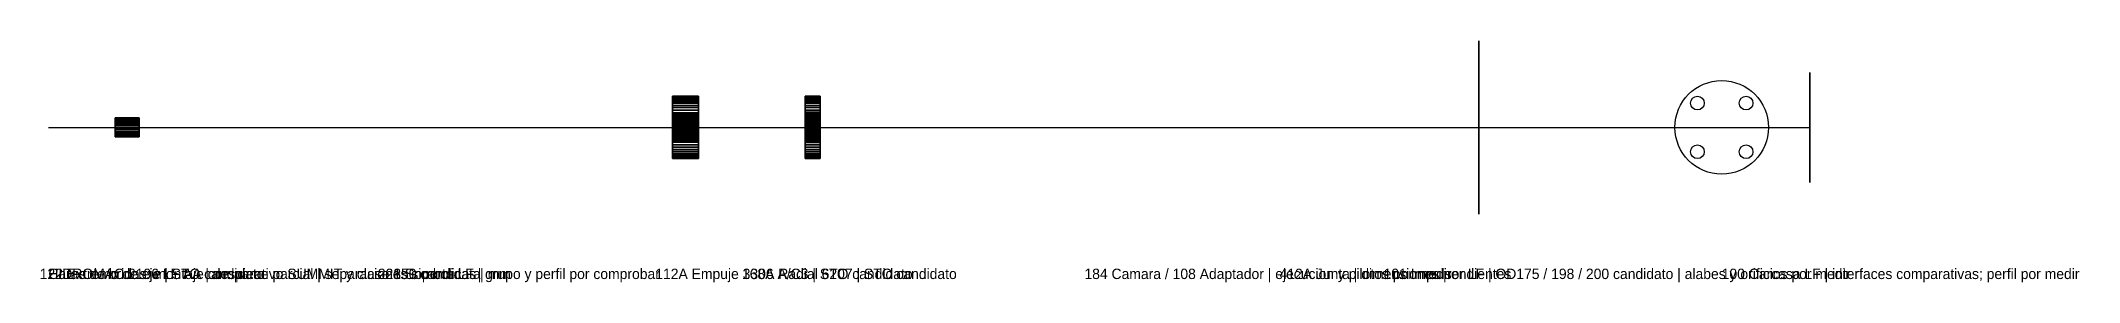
# Model space of a CAD drawing. Header units: millimetres. Extents: x -1939 to 412, y -179 to 100.
import ezdxf

# ---------------------------------------------------------------- set-up
doc = ezdxf.new("R2010")
doc.units = ezdxf.units.MM
for name, color, linetype in [('BRIDAS_CANDIDATAS', 3, 'CONTINUOUS'), ('EJE_REF', 7, 'CONTINUOUS'), ('GUIA', 7, 'CONTINUOUS'), ('IMPULSOR_101_LF_175', 2, 'Continuous'), ('IMPULSOR_101_LF_198', 4, 'Continuous'), ('IMPULSOR_101_LF_200', 6, 'Continuous'), ('ROD_EMPUJE_112A', 2, 'CONTINUOUS'), ('ROD_RADIAL_168A', 2, 'CONTINUOUS')]:
    doc.layers.add(name, color=color, linetype=linetype)

msp = doc.modelspace()

# ---------------------------------------------------------------- texts
at = {"layer": 'GUIA'}
for s, p in [('122 Extremo de eje | STO candidato', (-1940, -175)), ('Caras de bridas: montaje comparativo SUMMIT y clase 150 candidata', (-1930, -175, -215)), ('HIDROMAC 2196 LF AA | despiece parcial | separaciones simbolicas | mm', (-1930, -175, -190)), ('228 Soporte LF | grupo y perfil por comprobar', (-1550, -175)), ('112A Empuje 3306 A/C3 | STO candidato', (-1230, -175)), ('168A Radial 6207 | STO candidato', (-1130, -175, 75)), ('184 Camara / 108 Adaptador | ejecucion y pilotos por medir', (-735, -175)), ('412A Junta | dimensiones pendientes', (-510, -175, 32)), ('101 Impulsor LF | OD175 / 198 / 200 candidato | alabes y orificios por medir', (-390, -175)), ('100 Carcasa LF | interfaces comparativas; perfil por medir', (0, -175))]:
    msp.add_text(s, height=12, dxfattribs=at).set_placement(p)

# ---------------------------------------------------------------- linework, layer by layer
at = {"layer": 'BRIDAS_CANDIDATAS'}
for centre, radius in [((0, 0, 298.45), 53.975), ((-28.0633, 28.0633, 298.45), 7.9375), ((28.0633, 28.0633, 298.45), 7.9375), ((-28.0633, -28.0633, 298.45), 7.9375), ((28.0633, -28.0633, 298.45), 7.9375)]:
    msp.add_circle(centre, radius, dxfattribs=at)
at = {"layer": 'BRIDAS_CANDIDATAS', "extrusion": (1, 0, 0)}
for centre, radius in [((0, 133.35, 101.6), 63.5), ((34.79849, 168.14849, 101.6), 7.9375), ((34.79849, 98.55151, 101.6), 7.9375), ((-34.79849, 168.14849, 101.6), 7.9375), ((-34.79849, 98.55151, 101.6), 7.9375)]:
    msp.add_circle(centre, radius, dxfattribs=at)
at = {"layer": 'EJE_REF'}
for points in [[(-1853, 11, 133.35), (-1853, 10.78864, 135.49599), (-1825.28283, 10.78864, 135.49599), (-1825.28283, 11, 133.35)], [(-1853, 0, 133.35), (-1853, 10.78864, 135.49599), (-1853, 11, 133.35)], [(-1853, 10.78864, 131.20401), (-1853, 11, 133.35), (-1825.28283, 11, 133.35), (-1825.28283, 10.78864, 131.20401)], [(-1853, 0, 133.35), (-1853, 11, 133.35), (-1853, 10.78864, 131.20401)], [(-1853, 10.78864, 135.49599), (-1853, 10.16267, 137.55952), (-1825.28283, 10.16267, 137.55952), (-1825.28283, 10.78864, 135.49599)], [(-1853, 0, 133.35), (-1853, 10.16267, 137.55952), (-1853, 10.78864, 135.49599)], [(-1853, 10.16267, 129.14048), (-1853, 10.78864, 131.20401), (-1825.28283, 10.78864, 131.20401), (-1825.28283, 10.16267, 129.14048)], [(-1853, 0, 133.35), (-1853, 10.78864, 131.20401), (-1853, 10.16267, 129.14048)], [(-1853, 10.16267, 137.55952), (-1853, 9.14617, 139.46127), (-1825.28283, 9.14617, 139.46127), (-1825.28283, 10.16267, 137.55952)], [(-1853, 0, 133.35), (-1853, 9.14617, 139.46127), (-1853, 10.16267, 137.55952)], [(-1853, 9.14617, 127.23873), (-1853, 10.16267, 129.14048), (-1825.28283, 10.16267, 129.14048), (-1825.28283, 9.14617, 127.23873)], [(-1853, 0, 133.35), (-1853, 10.16267, 129.14048), (-1853, 9.14617, 127.23873)], [(-1853, 9.14617, 139.46127), (-1853, 7.77818, 141.12818), (-1825.28283, 7.77818, 141.12818), (-1825.28283, 9.14617, 139.46127)], [(-1853, 0, 133.35), (-1853, 7.77818, 141.12818), (-1853, 9.14617, 139.46127)], [(-1853, 7.77818, 125.57182), (-1853, 9.14617, 127.23873), (-1825.28283, 9.14617, 127.23873), (-1825.28283, 7.77818, 125.57182)], [(-1853, 0, 133.35), (-1853, 9.14617, 127.23873), (-1853, 7.77818, 125.57182)], [(-1853, 7.77818, 141.12818), (-1853, 6.11127, 142.49617), (-1825.28283, 6.11127, 142.49617), (-1825.28283, 7.77818, 141.12818)], [(-1853, 0, 133.35), (-1853, 6.11127, 142.49617), (-1853, 7.77818, 141.12818)], [(-1853, 6.11127, 124.20383), (-1853, 7.77818, 125.57182), (-1825.28283, 7.77818, 125.57182), (-1825.28283, 6.11127, 124.20383)], [(-1853, 0, 133.35), (-1853, 7.77818, 125.57182), (-1853, 6.11127, 124.20383)], [(-1853, 6.11127, 142.49617), (-1853, 4.20952, 143.51267), (-1825.28283, 4.20952, 143.51267), (-1825.28283, 6.11127, 142.49617)], [(-1853, 0, 133.35), (-1853, 4.20952, 143.51267), (-1853, 6.11127, 142.49617)], [(-1853, 4.20952, 123.18733), (-1853, 6.11127, 124.20383), (-1825.28283, 6.11127, 124.20383), (-1825.28283, 4.20952, 123.18733)], [(-1853, 0, 133.35), (-1853, 6.11127, 124.20383), (-1853, 4.20952, 123.18733)], [(-1853, 4.20952, 143.51267), (-1853, 2.14599, 144.13864), (-1825.28283, 2.14599, 144.13864), (-1825.28283, 4.20952, 143.51267)], [(-1853, 0, 133.35), (-1853, 2.14599, 144.13864), (-1853, 4.20952, 143.51267)], [(-1853, 2.14599, 122.56136), (-1853, 4.20952, 123.18733), (-1825.28283, 4.20952, 123.18733), (-1825.28283, 2.14599, 122.56136)], [(-1853, 0, 133.35), (-1853, 4.20952, 123.18733), (-1853, 2.14599, 122.56136)], [(-1853, 2.14599, 144.13864), (-1853, 0, 144.35), (-1825.28283, 0, 144.35), (-1825.28283, 2.14599, 144.13864)], [(-1853, 0, 133.35), (-1853, 0, 144.35), (-1853, 2.14599, 144.13864)], [(-1853, 0, 122.35), (-1853, 2.14599, 122.56136), (-1825.28283, 2.14599, 122.56136), (-1825.28283, 0, 122.35)], [(-1853, 0, 133.35), (-1853, 2.14599, 122.56136), (-1853, 0, 122.35)], [(-1853, 0, 144.35), (-1853, -2.14599, 144.13864), (-1825.28283, -2.14599, 144.13864), (-1825.28283, 0, 144.35)], [(-1853, 0, 133.35), (-1853, -2.14599, 144.13864), (-1853, 0, 144.35)], [(-1853, 0, 133.35), (-1853, -4.20952, 143.51267), (-1853, -2.14599, 144.13864)], [(-1853, 0, 133.35), (-1853, -6.11127, 142.49617), (-1853, -4.20952, 143.51267)], [(-1853, 0, 133.35), (-1853, -7.77818, 141.12818), (-1853, -6.11127, 142.49617)], [(-1853, 0, 133.35), (-1853, -9.14617, 139.46127), (-1853, -7.77818, 141.12818)], [(-1853, 0, 133.35), (-1853, -10.16267, 137.55952), (-1853, -9.14617, 139.46127)], [(-1853, 0, 133.35), (-1853, -10.78864, 135.49599), (-1853, -10.16267, 137.55952)], [(-1853, 0, 133.35), (-1853, -11, 133.35), (-1853, -10.78864, 135.49599)], [(-1853, 0, 133.35), (-1853, -10.78864, 131.20401), (-1853, -11, 133.35)], [(-1853, 0, 133.35), (-1853, -10.16267, 129.14048), (-1853, -10.78864, 131.20401)], [(-1853, 0, 133.35), (-1853, -9.14617, 127.23873), (-1853, -10.16267, 129.14048)], [(-1853, 0, 133.35), (-1853, -7.77818, 125.57182), (-1853, -9.14617, 127.23873)], [(-1853, 0, 133.35), (-1853, -6.11127, 124.20383), (-1853, -7.77818, 125.57182)], [(-1853, 0, 133.35), (-1853, -4.20952, 123.18733), (-1853, -6.11127, 124.20383)], [(-1853, 0, 133.35), (-1853, -2.14599, 122.56136), (-1853, -4.20952, 123.18733)], [(-1853, -2.14599, 122.56136), (-1853, 0, 122.35), (-1825.28283, 0, 122.35), (-1825.28283, -2.14599, 122.56136)], [(-1853, 0, 133.35), (-1853, 0, 122.35), (-1853, -2.14599, 122.56136)], [(-1825.28283, 0, 133.35), (-1825.28283, 11, 133.35), (-1825.28283, 10.78864, 135.49599)], [(-1825.28283, 0, 133.35), (-1825.28283, 10.78864, 131.20401), (-1825.28283, 11, 133.35)], [(-1825.28283, 0, 133.35), (-1825.28283, 10.78864, 135.49599), (-1825.28283, 10.16267, 137.55952)], [(-1825.28283, 0, 133.35), (-1825.28283, 10.16267, 129.14048), (-1825.28283, 10.78864, 131.20401)], [(-1825.28283, 0, 133.35), (-1825.28283, 10.16267, 137.55952), (-1825.28283, 9.14617, 139.46127)], [(-1825.28283, 0, 133.35), (-1825.28283, 9.14617, 127.23873), (-1825.28283, 10.16267, 129.14048)], [(-1825.28283, 0, 133.35), (-1825.28283, 9.14617, 139.46127), (-1825.28283, 7.77818, 141.12818)], [(-1825.28283, 0, 133.35), (-1825.28283, 7.77818, 125.57182), (-1825.28283, 9.14617, 127.23873)], [(-1825.28283, 0, 133.35), (-1825.28283, 7.77818, 141.12818), (-1825.28283, 6.11127, 142.49617)], [(-1825.28283, 0, 133.35), (-1825.28283, 6.11127, 124.20383), (-1825.28283, 7.77818, 125.57182)], [(-1825.28283, 0, 133.35), (-1825.28283, 6.11127, 142.49617), (-1825.28283, 4.20952, 143.51267)], [(-1825.28283, 0, 133.35), (-1825.28283, 4.20952, 123.18733), (-1825.28283, 6.11127, 124.20383)], [(-1825.28283, 0, 133.35), (-1825.28283, 4.20952, 143.51267), (-1825.28283, 2.14599, 144.13864)], [(-1825.28283, 0, 133.35), (-1825.28283, 2.14599, 122.56136), (-1825.28283, 4.20952, 123.18733)], [(-1825.28283, 0, 133.35), (-1825.28283, 2.14599, 144.13864), (-1825.28283, 0, 144.35)], [(-1825.28283, 0, 133.35), (-1825.28283, 0, 122.35), (-1825.28283, 2.14599, 122.56136)], [(-1825.28283, 0, 133.35), (-1825.28283, 0, 144.35), (-1825.28283, -2.14599, 144.13864)], [(-1825.28283, 0, 133.35), (-1825.28283, -2.14599, 144.13864), (-1825.28283, -4.20952, 143.51267)], [(-1825.28283, 0, 133.35), (-1825.28283, -4.20952, 143.51267), (-1825.28283, -6.11127, 142.49617)], [(-1825.28283, 0, 133.35), (-1825.28283, -6.11127, 142.49617), (-1825.28283, -7.77818, 141.12818)], [(-1825.28283, 0, 133.35), (-1825.28283, -7.77818, 141.12818), (-1825.28283, -9.14617, 139.46127)], [(-1825.28283, 0, 133.35), (-1825.28283, -9.14617, 139.46127), (-1825.28283, -10.16267, 137.55952)], [(-1825.28283, 0, 133.35), (-1825.28283, -10.16267, 137.55952), (-1825.28283, -10.78864, 135.49599)], [(-1825.28283, 0, 133.35), (-1825.28283, -10.78864, 135.49599), (-1825.28283, -11, 133.35)], [(-1825.28283, 0, 133.35), (-1825.28283, -11, 133.35), (-1825.28283, -10.78864, 131.20401)], [(-1825.28283, 0, 133.35), (-1825.28283, -10.78864, 131.20401), (-1825.28283, -10.16267, 129.14048)], [(-1825.28283, 0, 133.35), (-1825.28283, -10.16267, 129.14048), (-1825.28283, -9.14617, 127.23873)], [(-1825.28283, 0, 133.35), (-1825.28283, -9.14617, 127.23873), (-1825.28283, -7.77818, 125.57182)], [(-1825.28283, 0, 133.35), (-1825.28283, -7.77818, 125.57182), (-1825.28283, -6.11127, 124.20383)], [(-1825.28283, 0, 133.35), (-1825.28283, -6.11127, 124.20383), (-1825.28283, -4.20952, 123.18733)], [(-1825.28283, 0, 133.35), (-1825.28283, -4.20952, 123.18733), (-1825.28283, -2.14599, 122.56136)], [(-1825.28283, 0, 133.35), (-1825.28283, -2.14599, 122.56136), (-1825.28283, 0, 122.35)], [(-1853, -2.14599, 144.13864), (-1853, -4.20952, 143.51267), (-1825.28283, -4.20952, 143.51267), (-1825.28283, -2.14599, 144.13864)], [(-1853, -4.20952, 123.18733), (-1853, -2.14599, 122.56136), (-1825.28283, -2.14599, 122.56136), (-1825.28283, -4.20952, 123.18733)], [(-1853, -4.20952, 143.51267), (-1853, -6.11127, 142.49617), (-1825.28283, -6.11127, 142.49617), (-1825.28283, -4.20952, 143.51267)], [(-1853, -6.11127, 124.20383), (-1853, -4.20952, 123.18733), (-1825.28283, -4.20952, 123.18733), (-1825.28283, -6.11127, 124.20383)], [(-1853, -6.11127, 142.49617), (-1853, -7.77818, 141.12818), (-1825.28283, -7.77818, 141.12818), (-1825.28283, -6.11127, 142.49617)], [(-1853, -7.77818, 125.57182), (-1853, -6.11127, 124.20383), (-1825.28283, -6.11127, 124.20383), (-1825.28283, -7.77818, 125.57182)], [(-1853, -7.77818, 141.12818), (-1853, -9.14617, 139.46127), (-1825.28283, -9.14617, 139.46127), (-1825.28283, -7.77818, 141.12818)], [(-1853, -9.14617, 127.23873), (-1853, -7.77818, 125.57182), (-1825.28283, -7.77818, 125.57182), (-1825.28283, -9.14617, 127.23873)], [(-1853, -9.14617, 139.46127), (-1853, -10.16267, 137.55952), (-1825.28283, -10.16267, 137.55952), (-1825.28283, -9.14617, 139.46127)], [(-1853, -10.16267, 129.14048), (-1853, -9.14617, 127.23873), (-1825.28283, -9.14617, 127.23873), (-1825.28283, -10.16267, 129.14048)], [(-1853, -10.16267, 137.55952), (-1853, -10.78864, 135.49599), (-1825.28283, -10.78864, 135.49599), (-1825.28283, -10.16267, 137.55952)], [(-1853, -10.78864, 131.20401), (-1853, -10.16267, 129.14048), (-1825.28283, -10.16267, 129.14048), (-1825.28283, -10.78864, 131.20401)], [(-1853, -10.78864, 135.49599), (-1853, -11, 133.35), (-1825.28283, -11, 133.35), (-1825.28283, -10.78864, 135.49599)], [(-1853, -11, 133.35), (-1853, -10.78864, 131.20401), (-1825.28283, -10.78864, 131.20401), (-1825.28283, -11, 133.35)]]:
    msp.add_3dface(points, dxfattribs=at)
at = {"layer": 'GUIA'}
msp.add_line((-1930, 0, 133.35), (101.6, 0, 133.35), dxfattribs=at)
at = {"layer": 'IMPULSOR_101_LF_175', "extrusion": (1, 0, 0)}
msp.add_circle((0, 133.35, -280), 87.5, dxfattribs=at)
at = {"layer": 'IMPULSOR_101_LF_198', "extrusion": (1, 0, 0)}
msp.add_circle((0, 133.35, -280), 99, dxfattribs=at)
at = {"layer": 'IMPULSOR_101_LF_200', "extrusion": (1, 0, 0)}
msp.add_circle((0, 133.35, -280), 100, dxfattribs=at)
at = {"layer": 'ROD_EMPUJE_112A'}
for points in [[(-1180, 36, 133.35), (-1180, 35.82665, 129.82138), (-1210.2, 35.82665, 129.82138), (-1210.2, 36, 133.35)], [(-1210.2, 36, 133.35), (-1210.2, 35.82665, 129.82138), (-1210.2, 14.92777, 131.87974), (-1210.2, 15, 133.35)], [(-1180, 35.82665, 136.87862), (-1180, 36, 133.35), (-1210.2, 36, 133.35), (-1210.2, 35.82665, 136.87862)], [(-1210.2, 35.82665, 136.87862), (-1210.2, 36, 133.35), (-1210.2, 15, 133.35), (-1210.2, 14.92777, 134.82026)], [(-1180, 35.82665, 129.82138), (-1180, 35.30827, 126.32675), (-1210.2, 35.30827, 126.32675), (-1210.2, 35.82665, 129.82138)], [(-1210.2, 35.82665, 129.82138), (-1210.2, 35.30827, 126.32675), (-1210.2, 14.71178, 130.42365), (-1210.2, 14.92777, 131.87974)], [(-1180, 35.30827, 140.37325), (-1180, 35.82665, 136.87862), (-1210.2, 35.82665, 136.87862), (-1210.2, 35.30827, 140.37325)], [(-1210.2, 35.30827, 140.37325), (-1210.2, 35.82665, 136.87862), (-1210.2, 14.92777, 134.82026), (-1210.2, 14.71178, 136.27635)], [(-1180, 35.30827, 126.32675), (-1180, 34.44985, 122.89975), (-1210.2, 34.44985, 122.89975), (-1210.2, 35.30827, 126.32675)], [(-1210.2, 35.30827, 126.32675), (-1210.2, 34.44985, 122.89975), (-1210.2, 14.35411, 128.99573), (-1210.2, 14.71178, 130.42365)], [(-1180, 34.44985, 143.80025), (-1180, 35.30827, 140.37325), (-1210.2, 35.30827, 140.37325), (-1210.2, 34.44985, 143.80025)], [(-1210.2, 34.44985, 143.80025), (-1210.2, 35.30827, 140.37325), (-1210.2, 14.71178, 136.27635), (-1210.2, 14.35411, 137.70427)], [(-1180, 34.44985, 122.89975), (-1180, 33.25966, 119.5734), (-1210.2, 33.25966, 119.5734), (-1210.2, 34.44985, 122.89975)], [(-1210.2, 34.44985, 122.89975), (-1210.2, 33.25966, 119.5734), (-1210.2, 13.85819, 127.60975), (-1210.2, 14.35411, 128.99573)], [(-1180, 33.25966, 147.1266), (-1180, 34.44985, 143.80025), (-1210.2, 34.44985, 143.80025), (-1210.2, 33.25966, 147.1266)], [(-1210.2, 33.25966, 147.1266), (-1210.2, 34.44985, 143.80025), (-1210.2, 14.35411, 137.70427), (-1210.2, 13.85819, 139.09025)], [(-1180, 33.25966, 119.5734), (-1180, 31.74917, 116.37972), (-1210.2, 31.74917, 116.37972), (-1210.2, 33.25966, 119.5734)], [(-1210.2, 33.25966, 119.5734), (-1210.2, 31.74917, 116.37972), (-1210.2, 13.22882, 126.27905), (-1210.2, 13.85819, 127.60975)], [(-1180, 31.74917, 150.32028), (-1180, 33.25966, 147.1266), (-1210.2, 33.25966, 147.1266), (-1210.2, 31.74917, 150.32028)], [(-1210.2, 31.74917, 150.32028), (-1210.2, 33.25966, 147.1266), (-1210.2, 13.85819, 139.09025), (-1210.2, 13.22882, 140.42095)], [(-1180, 31.74917, 116.37972), (-1180, 29.93291, 113.34947), (-1210.2, 29.93291, 113.34947), (-1210.2, 31.74917, 116.37972)], [(-1210.2, 31.74917, 116.37972), (-1210.2, 29.93291, 113.34947), (-1210.2, 12.47204, 125.01645), (-1210.2, 13.22882, 126.27905)], [(-1180, 29.93291, 153.35053), (-1180, 31.74917, 150.32028), (-1210.2, 31.74917, 150.32028), (-1210.2, 29.93291, 153.35053)], [(-1210.2, 29.93291, 153.35053), (-1210.2, 31.74917, 150.32028), (-1210.2, 13.22882, 140.42095), (-1210.2, 12.47204, 141.68355)], [(-1180, 29.93291, 113.34947), (-1180, 27.82838, 110.51184), (-1210.2, 27.82838, 110.51184), (-1210.2, 29.93291, 113.34947)], [(-1210.2, 29.93291, 113.34947), (-1210.2, 27.82838, 110.51184), (-1210.2, 11.59516, 123.8341), (-1210.2, 12.47204, 125.01645)], [(-1180, 27.82838, 156.18816), (-1180, 29.93291, 153.35053), (-1210.2, 29.93291, 153.35053), (-1210.2, 27.82838, 156.18816)], [(-1210.2, 27.82838, 156.18816), (-1210.2, 29.93291, 153.35053), (-1210.2, 12.47204, 141.68355), (-1210.2, 11.59516, 142.8659)], [(-1180, 27.82838, 110.51184), (-1180, 25.45584, 107.89416), (-1210.2, 25.45584, 107.89416), (-1210.2, 27.82838, 110.51184)], [(-1210.2, 27.82838, 110.51184), (-1210.2, 25.45584, 107.89416), (-1210.2, 10.6066, 122.7434), (-1210.2, 11.59516, 123.8341)], [(-1180, 25.45584, 158.80584), (-1180, 27.82838, 156.18816), (-1210.2, 27.82838, 156.18816), (-1210.2, 25.45584, 158.80584)], [(-1210.2, 25.45584, 158.80584), (-1210.2, 27.82838, 156.18816), (-1210.2, 11.59516, 142.8659), (-1210.2, 10.6066, 143.9566)], [(-1180, 25.45584, 107.89416), (-1180, 22.83816, 105.52162), (-1210.2, 22.83816, 105.52162), (-1210.2, 25.45584, 107.89416)], [(-1210.2, 25.45584, 107.89416), (-1210.2, 22.83816, 105.52162), (-1210.2, 9.5159, 121.75484), (-1210.2, 10.6066, 122.7434)], [(-1180, 22.83816, 161.17838), (-1180, 25.45584, 158.80584), (-1210.2, 25.45584, 158.80584), (-1210.2, 22.83816, 161.17838)], [(-1210.2, 22.83816, 161.17838), (-1210.2, 25.45584, 158.80584), (-1210.2, 10.6066, 143.9566), (-1210.2, 9.5159, 144.94516)], [(-1180, 35.82665, 129.82138), (-1180, 36, 133.35), (-1180, 15, 133.35), (-1180, 14.92777, 131.87974)], [(-1180, 36, 133.35), (-1180, 35.82665, 136.87862), (-1180, 14.92777, 134.82026), (-1180, 15, 133.35)], [(-1180, 35.30827, 126.32675), (-1180, 35.82665, 129.82138), (-1180, 14.92777, 131.87974), (-1180, 14.71178, 130.42365)], [(-1180, 35.82665, 136.87862), (-1180, 35.30827, 140.37325), (-1180, 14.71178, 136.27635), (-1180, 14.92777, 134.82026)], [(-1180, 34.44985, 122.89975), (-1180, 35.30827, 126.32675), (-1180, 14.71178, 130.42365), (-1180, 14.35411, 128.99573)], [(-1180, 35.30827, 140.37325), (-1180, 34.44985, 143.80025), (-1180, 14.35411, 137.70427), (-1180, 14.71178, 136.27635)], [(-1180, 33.25966, 119.5734), (-1180, 34.44985, 122.89975), (-1180, 14.35411, 128.99573), (-1180, 13.85819, 127.60975)], [(-1180, 34.44985, 143.80025), (-1180, 33.25966, 147.1266), (-1180, 13.85819, 139.09025), (-1180, 14.35411, 137.70427)], [(-1180, 31.74917, 116.37972), (-1180, 33.25966, 119.5734), (-1180, 13.85819, 127.60975), (-1180, 13.22882, 126.27905)], [(-1180, 33.25966, 147.1266), (-1180, 31.74917, 150.32028), (-1180, 13.22882, 140.42095), (-1180, 13.85819, 139.09025)], [(-1180, 29.93291, 113.34947), (-1180, 31.74917, 116.37972), (-1180, 13.22882, 126.27905), (-1180, 12.47204, 125.01645)], [(-1180, 31.74917, 150.32028), (-1180, 29.93291, 153.35053), (-1180, 12.47204, 141.68355), (-1180, 13.22882, 140.42095)], [(-1180, 27.82838, 110.51184), (-1180, 29.93291, 113.34947), (-1180, 12.47204, 125.01645), (-1180, 11.59516, 123.8341)], [(-1180, 29.93291, 153.35053), (-1180, 27.82838, 156.18816), (-1180, 11.59516, 142.8659), (-1180, 12.47204, 141.68355)], [(-1180, 25.45584, 107.89416), (-1180, 27.82838, 110.51184), (-1180, 11.59516, 123.8341), (-1180, 10.6066, 122.7434)], [(-1180, 27.82838, 156.18816), (-1180, 25.45584, 158.80584), (-1180, 10.6066, 143.9566), (-1180, 11.59516, 142.8659)], [(-1180, 22.83816, 105.52162), (-1180, 25.45584, 107.89416), (-1180, 10.6066, 122.7434), (-1180, 9.5159, 121.75484)], [(-1180, 25.45584, 158.80584), (-1180, 22.83816, 161.17838), (-1180, 9.5159, 144.94516), (-1180, 10.6066, 143.9566)], [(-1180, 22.83816, 105.52162), (-1180, 20.00053, 103.41709), (-1210.2, 20.00053, 103.41709), (-1210.2, 22.83816, 105.52162)], [(-1210.2, 22.83816, 105.52162), (-1210.2, 20.00053, 103.41709), (-1210.2, 8.33355, 120.87796), (-1210.2, 9.5159, 121.75484)], [(-1180, 20.00053, 163.28291), (-1180, 22.83816, 161.17838), (-1210.2, 22.83816, 161.17838), (-1210.2, 20.00053, 163.28291)], [(-1210.2, 20.00053, 163.28291), (-1210.2, 22.83816, 161.17838), (-1210.2, 9.5159, 144.94516), (-1210.2, 8.33355, 145.82204)], [(-1180, 20.00053, 103.41709), (-1180, 16.97028, 101.60083), (-1210.2, 16.97028, 101.60083), (-1210.2, 20.00053, 103.41709)], [(-1210.2, 20.00053, 103.41709), (-1210.2, 16.97028, 101.60083), (-1210.2, 7.07095, 120.12118), (-1210.2, 8.33355, 120.87796)], [(-1180, 16.97028, 165.09917), (-1180, 20.00053, 163.28291), (-1210.2, 20.00053, 163.28291), (-1210.2, 16.97028, 165.09917)], [(-1210.2, 16.97028, 165.09917), (-1210.2, 20.00053, 163.28291), (-1210.2, 8.33355, 145.82204), (-1210.2, 7.07095, 146.57882)], [(-1180, 16.97028, 101.60083), (-1180, 13.7766, 100.09034), (-1210.2, 13.7766, 100.09034), (-1210.2, 16.97028, 101.60083)], [(-1210.2, 16.97028, 101.60083), (-1210.2, 13.7766, 100.09034), (-1210.2, 5.74025, 119.49181), (-1210.2, 7.07095, 120.12118)], [(-1180, 13.7766, 166.60966), (-1180, 16.97028, 165.09917), (-1210.2, 16.97028, 165.09917), (-1210.2, 13.7766, 166.60966)], [(-1210.2, 13.7766, 166.60966), (-1210.2, 16.97028, 165.09917), (-1210.2, 7.07095, 146.57882), (-1210.2, 5.74025, 147.20819)], [(-1180, 14.92777, 131.87974), (-1180, 15, 133.35), (-1210.2, 15, 133.35), (-1210.2, 14.92777, 131.87974)], [(-1180, 15, 133.35), (-1180, 14.92777, 134.82026), (-1210.2, 14.92777, 134.82026), (-1210.2, 15, 133.35)], [(-1180, 14.71178, 130.42365), (-1180, 14.92777, 131.87974), (-1210.2, 14.92777, 131.87974), (-1210.2, 14.71178, 130.42365)], [(-1180, 14.92777, 134.82026), (-1180, 14.71178, 136.27635), (-1210.2, 14.71178, 136.27635), (-1210.2, 14.92777, 134.82026)], [(-1180, 14.35411, 128.99573), (-1180, 14.71178, 130.42365), (-1210.2, 14.71178, 130.42365), (-1210.2, 14.35411, 128.99573)], [(-1180, 14.71178, 136.27635), (-1180, 14.35411, 137.70427), (-1210.2, 14.35411, 137.70427), (-1210.2, 14.71178, 136.27635)], [(-1180, 13.85819, 127.60975), (-1180, 14.35411, 128.99573), (-1210.2, 14.35411, 128.99573), (-1210.2, 13.85819, 127.60975)], [(-1180, 14.35411, 137.70427), (-1180, 13.85819, 139.09025), (-1210.2, 13.85819, 139.09025), (-1210.2, 14.35411, 137.70427)], [(-1180, 13.22882, 126.27905), (-1180, 13.85819, 127.60975), (-1210.2, 13.85819, 127.60975), (-1210.2, 13.22882, 126.27905)], [(-1180, 13.85819, 139.09025), (-1180, 13.22882, 140.42095), (-1210.2, 13.22882, 140.42095), (-1210.2, 13.85819, 139.09025)], [(-1180, 13.7766, 100.09034), (-1180, 10.45025, 98.90015), (-1210.2, 10.45025, 98.90015), (-1210.2, 13.7766, 100.09034)], [(-1210.2, 13.7766, 100.09034), (-1210.2, 10.45025, 98.90015), (-1210.2, 4.35427, 118.99589), (-1210.2, 5.74025, 119.49181)], [(-1180, 10.45025, 167.79985), (-1180, 13.7766, 166.60966), (-1210.2, 13.7766, 166.60966), (-1210.2, 10.45025, 167.79985)], [(-1210.2, 10.45025, 167.79985), (-1210.2, 13.7766, 166.60966), (-1210.2, 5.74025, 147.20819), (-1210.2, 4.35427, 147.70411)], [(-1180, 12.47204, 125.01645), (-1180, 13.22882, 126.27905), (-1210.2, 13.22882, 126.27905), (-1210.2, 12.47204, 125.01645)], [(-1180, 13.22882, 140.42095), (-1180, 12.47204, 141.68355), (-1210.2, 12.47204, 141.68355), (-1210.2, 13.22882, 140.42095)], [(-1180, 11.59516, 123.8341), (-1180, 12.47204, 125.01645), (-1210.2, 12.47204, 125.01645), (-1210.2, 11.59516, 123.8341)], [(-1180, 12.47204, 141.68355), (-1180, 11.59516, 142.8659), (-1210.2, 11.59516, 142.8659), (-1210.2, 12.47204, 141.68355)], [(-1180, 10.6066, 122.7434), (-1180, 11.59516, 123.8341), (-1210.2, 11.59516, 123.8341), (-1210.2, 10.6066, 122.7434)], [(-1180, 11.59516, 142.8659), (-1180, 10.6066, 143.9566), (-1210.2, 10.6066, 143.9566), (-1210.2, 11.59516, 142.8659)], [(-1180, 9.5159, 121.75484), (-1180, 10.6066, 122.7434), (-1210.2, 10.6066, 122.7434), (-1210.2, 9.5159, 121.75484)], [(-1180, 10.6066, 143.9566), (-1180, 9.5159, 144.94516), (-1210.2, 9.5159, 144.94516), (-1210.2, 10.6066, 143.9566)], [(-1180, 10.45025, 98.90015), (-1180, 7.02325, 98.04173), (-1210.2, 7.02325, 98.04173), (-1210.2, 10.45025, 98.90015)], [(-1210.2, 10.45025, 98.90015), (-1210.2, 7.02325, 98.04173), (-1210.2, 2.92635, 118.63822), (-1210.2, 4.35427, 118.99589)], [(-1180, 7.02325, 168.65827), (-1180, 10.45025, 167.79985), (-1210.2, 10.45025, 167.79985), (-1210.2, 7.02325, 168.65827)], [(-1210.2, 7.02325, 168.65827), (-1210.2, 10.45025, 167.79985), (-1210.2, 4.35427, 147.70411), (-1210.2, 2.92635, 148.06178)], [(-1180, 8.33355, 120.87796), (-1180, 9.5159, 121.75484), (-1210.2, 9.5159, 121.75484), (-1210.2, 8.33355, 120.87796)], [(-1180, 9.5159, 144.94516), (-1180, 8.33355, 145.82204), (-1210.2, 8.33355, 145.82204), (-1210.2, 9.5159, 144.94516)], [(-1180, 7.07095, 120.12118), (-1180, 8.33355, 120.87796), (-1210.2, 8.33355, 120.87796), (-1210.2, 7.07095, 120.12118)], [(-1180, 8.33355, 145.82204), (-1180, 7.07095, 146.57882), (-1210.2, 7.07095, 146.57882), (-1210.2, 8.33355, 145.82204)], [(-1180, 5.74025, 119.49181), (-1180, 7.07095, 120.12118), (-1210.2, 7.07095, 120.12118), (-1210.2, 5.74025, 119.49181)], [(-1180, 7.07095, 146.57882), (-1180, 5.74025, 147.20819), (-1210.2, 5.74025, 147.20819), (-1210.2, 7.07095, 146.57882)], [(-1180, 7.02325, 98.04173), (-1180, 3.52862, 97.52335), (-1210.2, 3.52862, 97.52335), (-1210.2, 7.02325, 98.04173)], [(-1210.2, 7.02325, 98.04173), (-1210.2, 3.52862, 97.52335), (-1210.2, 1.47026, 118.42223), (-1210.2, 2.92635, 118.63822)], [(-1180, 3.52862, 169.17665), (-1180, 7.02325, 168.65827), (-1210.2, 7.02325, 168.65827), (-1210.2, 3.52862, 169.17665)], [(-1210.2, 3.52862, 169.17665), (-1210.2, 7.02325, 168.65827), (-1210.2, 2.92635, 148.06178), (-1210.2, 1.47026, 148.27777)], [(-1180, 4.35427, 118.99589), (-1180, 5.74025, 119.49181), (-1210.2, 5.74025, 119.49181), (-1210.2, 4.35427, 118.99589)], [(-1180, 5.74025, 147.20819), (-1180, 4.35427, 147.70411), (-1210.2, 4.35427, 147.70411), (-1210.2, 5.74025, 147.20819)], [(-1180, 2.92635, 118.63822), (-1180, 4.35427, 118.99589), (-1210.2, 4.35427, 118.99589), (-1210.2, 2.92635, 118.63822)], [(-1180, 4.35427, 147.70411), (-1180, 2.92635, 148.06178), (-1210.2, 2.92635, 148.06178), (-1210.2, 4.35427, 147.70411)], [(-1180, 3.52862, 97.52335), (-1180, 0, 97.35), (-1210.2, 0, 97.35), (-1210.2, 3.52862, 97.52335)], [(-1210.2, 3.52862, 97.52335), (-1210.2, 0, 97.35), (-1210.2, 0, 118.35), (-1210.2, 1.47026, 118.42223)], [(-1180, 0, 169.35), (-1180, 3.52862, 169.17665), (-1210.2, 3.52862, 169.17665), (-1210.2, 0, 169.35)], [(-1210.2, 0, 169.35), (-1210.2, 3.52862, 169.17665), (-1210.2, 1.47026, 148.27777), (-1210.2, 0, 148.35)], [(-1180, 1.47026, 118.42223), (-1180, 2.92635, 118.63822), (-1210.2, 2.92635, 118.63822), (-1210.2, 1.47026, 118.42223)], [(-1180, 2.92635, 148.06178), (-1180, 1.47026, 148.27777), (-1210.2, 1.47026, 148.27777), (-1210.2, 2.92635, 148.06178)], [(-1180, 0, 118.35), (-1180, 1.47026, 118.42223), (-1210.2, 1.47026, 118.42223), (-1210.2, 0, 118.35)], [(-1180, 1.47026, 148.27777), (-1180, 0, 148.35), (-1210.2, 0, 148.35), (-1210.2, 1.47026, 148.27777)], [(-1180, 0, 97.35), (-1180, -3.52862, 97.52335), (-1210.2, -3.52862, 97.52335), (-1210.2, 0, 97.35)], [(-1180, -1.47026, 118.42223), (-1180, 0, 118.35), (-1210.2, 0, 118.35), (-1210.2, -1.47026, 118.42223)], [(-1210.2, 0, 97.35), (-1210.2, -3.52862, 97.52335), (-1210.2, -1.47026, 118.42223), (-1210.2, 0, 118.35)], [(-1180, -3.52862, 169.17665), (-1180, 0, 169.35), (-1210.2, 0, 169.35), (-1210.2, -3.52862, 169.17665)], [(-1180, 0, 148.35), (-1180, -1.47026, 148.27777), (-1210.2, -1.47026, 148.27777), (-1210.2, 0, 148.35)], [(-1210.2, -3.52862, 169.17665), (-1210.2, 0, 169.35), (-1210.2, 0, 148.35), (-1210.2, -1.47026, 148.27777)], [(-1180, 20.00053, 103.41709), (-1180, 22.83816, 105.52162), (-1180, 9.5159, 121.75484), (-1180, 8.33355, 120.87796)], [(-1180, 22.83816, 161.17838), (-1180, 20.00053, 163.28291), (-1180, 8.33355, 145.82204), (-1180, 9.5159, 144.94516)], [(-1180, 16.97028, 101.60083), (-1180, 20.00053, 103.41709), (-1180, 8.33355, 120.87796), (-1180, 7.07095, 120.12118)], [(-1180, 20.00053, 163.28291), (-1180, 16.97028, 165.09917), (-1180, 7.07095, 146.57882), (-1180, 8.33355, 145.82204)], [(-1180, 13.7766, 100.09034), (-1180, 16.97028, 101.60083), (-1180, 7.07095, 120.12118), (-1180, 5.74025, 119.49181)], [(-1180, 16.97028, 165.09917), (-1180, 13.7766, 166.60966), (-1180, 5.74025, 147.20819), (-1180, 7.07095, 146.57882)], [(-1180, 10.45025, 98.90015), (-1180, 13.7766, 100.09034), (-1180, 5.74025, 119.49181), (-1180, 4.35427, 118.99589)], [(-1180, 13.7766, 166.60966), (-1180, 10.45025, 167.79985), (-1180, 4.35427, 147.70411), (-1180, 5.74025, 147.20819)], [(-1180, 7.02325, 98.04173), (-1180, 10.45025, 98.90015), (-1180, 4.35427, 118.99589), (-1180, 2.92635, 118.63822)], [(-1180, 10.45025, 167.79985), (-1180, 7.02325, 168.65827), (-1180, 2.92635, 148.06178), (-1180, 4.35427, 147.70411)], [(-1180, 3.52862, 97.52335), (-1180, 7.02325, 98.04173), (-1180, 2.92635, 118.63822), (-1180, 1.47026, 118.42223)], [(-1180, 7.02325, 168.65827), (-1180, 3.52862, 169.17665), (-1180, 1.47026, 148.27777), (-1180, 2.92635, 148.06178)], [(-1180, 0, 97.35), (-1180, 3.52862, 97.52335), (-1180, 1.47026, 118.42223), (-1180, 0, 118.35)], [(-1180, 3.52862, 169.17665), (-1180, 0, 169.35), (-1180, 0, 148.35), (-1180, 1.47026, 148.27777)], [(-1180, -3.52862, 97.52335), (-1180, 0, 97.35), (-1180, 0, 118.35), (-1180, -1.47026, 118.42223)], [(-1180, 0, 169.35), (-1180, -3.52862, 169.17665), (-1180, -1.47026, 148.27777), (-1180, 0, 148.35)], [(-1180, -2.92635, 118.63822), (-1180, -1.47026, 118.42223), (-1210.2, -1.47026, 118.42223), (-1210.2, -2.92635, 118.63822)], [(-1210.2, -3.52862, 97.52335), (-1210.2, -7.02325, 98.04173), (-1210.2, -2.92635, 118.63822), (-1210.2, -1.47026, 118.42223)], [(-1180, -1.47026, 148.27777), (-1180, -2.92635, 148.06178), (-1210.2, -2.92635, 148.06178), (-1210.2, -1.47026, 148.27777)], [(-1210.2, -7.02325, 168.65827), (-1210.2, -3.52862, 169.17665), (-1210.2, -1.47026, 148.27777), (-1210.2, -2.92635, 148.06178)], [(-1180, -4.35427, 118.99589), (-1180, -2.92635, 118.63822), (-1210.2, -2.92635, 118.63822), (-1210.2, -4.35427, 118.99589)], [(-1210.2, -7.02325, 98.04173), (-1210.2, -10.45025, 98.90015), (-1210.2, -4.35427, 118.99589), (-1210.2, -2.92635, 118.63822)], [(-1180, -2.92635, 148.06178), (-1180, -4.35427, 147.70411), (-1210.2, -4.35427, 147.70411), (-1210.2, -2.92635, 148.06178)], [(-1210.2, -10.45025, 167.79985), (-1210.2, -7.02325, 168.65827), (-1210.2, -2.92635, 148.06178), (-1210.2, -4.35427, 147.70411)], [(-1180, -3.52862, 97.52335), (-1180, -7.02325, 98.04173), (-1210.2, -7.02325, 98.04173), (-1210.2, -3.52862, 97.52335)], [(-1180, -7.02325, 168.65827), (-1180, -3.52862, 169.17665), (-1210.2, -3.52862, 169.17665), (-1210.2, -7.02325, 168.65827)], [(-1180, -5.74025, 119.49181), (-1180, -4.35427, 118.99589), (-1210.2, -4.35427, 118.99589), (-1210.2, -5.74025, 119.49181)], [(-1210.2, -10.45025, 98.90015), (-1210.2, -13.7766, 100.09034), (-1210.2, -5.74025, 119.49181), (-1210.2, -4.35427, 118.99589)], [(-1180, -4.35427, 147.70411), (-1180, -5.74025, 147.20819), (-1210.2, -5.74025, 147.20819), (-1210.2, -4.35427, 147.70411)], [(-1210.2, -13.7766, 166.60966), (-1210.2, -10.45025, 167.79985), (-1210.2, -4.35427, 147.70411), (-1210.2, -5.74025, 147.20819)], [(-1180, -7.07095, 120.12118), (-1180, -5.74025, 119.49181), (-1210.2, -5.74025, 119.49181), (-1210.2, -7.07095, 120.12118)], [(-1210.2, -13.7766, 100.09034), (-1210.2, -16.97028, 101.60083), (-1210.2, -7.07095, 120.12118), (-1210.2, -5.74025, 119.49181)], [(-1180, -5.74025, 147.20819), (-1180, -7.07095, 146.57882), (-1210.2, -7.07095, 146.57882), (-1210.2, -5.74025, 147.20819)], [(-1210.2, -16.97028, 165.09917), (-1210.2, -13.7766, 166.60966), (-1210.2, -5.74025, 147.20819), (-1210.2, -7.07095, 146.57882)], [(-1180, -7.02325, 98.04173), (-1180, -10.45025, 98.90015), (-1210.2, -10.45025, 98.90015), (-1210.2, -7.02325, 98.04173)], [(-1180, -10.45025, 167.79985), (-1180, -7.02325, 168.65827), (-1210.2, -7.02325, 168.65827), (-1210.2, -10.45025, 167.79985)], [(-1180, -8.33355, 120.87796), (-1180, -7.07095, 120.12118), (-1210.2, -7.07095, 120.12118), (-1210.2, -8.33355, 120.87796)], [(-1210.2, -16.97028, 101.60083), (-1210.2, -20.00053, 103.41709), (-1210.2, -8.33355, 120.87796), (-1210.2, -7.07095, 120.12118)], [(-1180, -7.07095, 146.57882), (-1180, -8.33355, 145.82204), (-1210.2, -8.33355, 145.82204), (-1210.2, -7.07095, 146.57882)], [(-1210.2, -20.00053, 163.28291), (-1210.2, -16.97028, 165.09917), (-1210.2, -7.07095, 146.57882), (-1210.2, -8.33355, 145.82204)], [(-1180, -9.5159, 121.75484), (-1180, -8.33355, 120.87796), (-1210.2, -8.33355, 120.87796), (-1210.2, -9.5159, 121.75484)], [(-1210.2, -20.00053, 103.41709), (-1210.2, -22.83816, 105.52162), (-1210.2, -9.5159, 121.75484), (-1210.2, -8.33355, 120.87796)], [(-1180, -8.33355, 145.82204), (-1180, -9.5159, 144.94516), (-1210.2, -9.5159, 144.94516), (-1210.2, -8.33355, 145.82204)], [(-1210.2, -22.83816, 161.17838), (-1210.2, -20.00053, 163.28291), (-1210.2, -8.33355, 145.82204), (-1210.2, -9.5159, 144.94516)], [(-1180, -10.6066, 122.7434), (-1180, -9.5159, 121.75484), (-1210.2, -9.5159, 121.75484), (-1210.2, -10.6066, 122.7434)], [(-1210.2, -22.83816, 105.52162), (-1210.2, -25.45584, 107.89416), (-1210.2, -10.6066, 122.7434), (-1210.2, -9.5159, 121.75484)], [(-1180, -9.5159, 144.94516), (-1180, -10.6066, 143.9566), (-1210.2, -10.6066, 143.9566), (-1210.2, -9.5159, 144.94516)], [(-1210.2, -25.45584, 158.80584), (-1210.2, -22.83816, 161.17838), (-1210.2, -9.5159, 144.94516), (-1210.2, -10.6066, 143.9566)], [(-1180, -10.45025, 98.90015), (-1180, -13.7766, 100.09034), (-1210.2, -13.7766, 100.09034), (-1210.2, -10.45025, 98.90015)], [(-1180, -13.7766, 166.60966), (-1180, -10.45025, 167.79985), (-1210.2, -10.45025, 167.79985), (-1210.2, -13.7766, 166.60966)], [(-1180, -11.59516, 123.8341), (-1180, -10.6066, 122.7434), (-1210.2, -10.6066, 122.7434), (-1210.2, -11.59516, 123.8341)], [(-1210.2, -25.45584, 107.89416), (-1210.2, -27.82838, 110.51184), (-1210.2, -11.59516, 123.8341), (-1210.2, -10.6066, 122.7434)], [(-1180, -10.6066, 143.9566), (-1180, -11.59516, 142.8659), (-1210.2, -11.59516, 142.8659), (-1210.2, -10.6066, 143.9566)], [(-1210.2, -27.82838, 156.18816), (-1210.2, -25.45584, 158.80584), (-1210.2, -10.6066, 143.9566), (-1210.2, -11.59516, 142.8659)], [(-1180, -12.47204, 125.01645), (-1180, -11.59516, 123.8341), (-1210.2, -11.59516, 123.8341), (-1210.2, -12.47204, 125.01645)], [(-1210.2, -27.82838, 110.51184), (-1210.2, -29.93291, 113.34947), (-1210.2, -12.47204, 125.01645), (-1210.2, -11.59516, 123.8341)], [(-1180, -11.59516, 142.8659), (-1180, -12.47204, 141.68355), (-1210.2, -12.47204, 141.68355), (-1210.2, -11.59516, 142.8659)], [(-1210.2, -29.93291, 153.35053), (-1210.2, -27.82838, 156.18816), (-1210.2, -11.59516, 142.8659), (-1210.2, -12.47204, 141.68355)], [(-1180, -13.22882, 126.27905), (-1180, -12.47204, 125.01645), (-1210.2, -12.47204, 125.01645), (-1210.2, -13.22882, 126.27905)], [(-1210.2, -29.93291, 113.34947), (-1210.2, -31.74917, 116.37972), (-1210.2, -13.22882, 126.27905), (-1210.2, -12.47204, 125.01645)], [(-1180, -12.47204, 141.68355), (-1180, -13.22882, 140.42095), (-1210.2, -13.22882, 140.42095), (-1210.2, -12.47204, 141.68355)], [(-1210.2, -31.74917, 150.32028), (-1210.2, -29.93291, 153.35053), (-1210.2, -12.47204, 141.68355), (-1210.2, -13.22882, 140.42095)], [(-1180, -13.85819, 127.60975), (-1180, -13.22882, 126.27905), (-1210.2, -13.22882, 126.27905), (-1210.2, -13.85819, 127.60975)], [(-1210.2, -31.74917, 116.37972), (-1210.2, -33.25966, 119.5734), (-1210.2, -13.85819, 127.60975), (-1210.2, -13.22882, 126.27905)], [(-1180, -13.22882, 140.42095), (-1180, -13.85819, 139.09025), (-1210.2, -13.85819, 139.09025), (-1210.2, -13.22882, 140.42095)], [(-1210.2, -33.25966, 147.1266), (-1210.2, -31.74917, 150.32028), (-1210.2, -13.22882, 140.42095), (-1210.2, -13.85819, 139.09025)], [(-1180, -13.7766, 100.09034), (-1180, -16.97028, 101.60083), (-1210.2, -16.97028, 101.60083), (-1210.2, -13.7766, 100.09034)], [(-1180, -16.97028, 165.09917), (-1180, -13.7766, 166.60966), (-1210.2, -13.7766, 166.60966), (-1210.2, -16.97028, 165.09917)], [(-1180, -14.35411, 128.99573), (-1180, -13.85819, 127.60975), (-1210.2, -13.85819, 127.60975), (-1210.2, -14.35411, 128.99573)], [(-1210.2, -33.25966, 119.5734), (-1210.2, -34.44985, 122.89975), (-1210.2, -14.35411, 128.99573), (-1210.2, -13.85819, 127.60975)], [(-1180, -13.85819, 139.09025), (-1180, -14.35411, 137.70427), (-1210.2, -14.35411, 137.70427), (-1210.2, -13.85819, 139.09025)], [(-1210.2, -34.44985, 143.80025), (-1210.2, -33.25966, 147.1266), (-1210.2, -13.85819, 139.09025), (-1210.2, -14.35411, 137.70427)], [(-1180, -14.71178, 130.42365), (-1180, -14.35411, 128.99573), (-1210.2, -14.35411, 128.99573), (-1210.2, -14.71178, 130.42365)], [(-1210.2, -34.44985, 122.89975), (-1210.2, -35.30827, 126.32675), (-1210.2, -14.71178, 130.42365), (-1210.2, -14.35411, 128.99573)], [(-1180, -14.35411, 137.70427), (-1180, -14.71178, 136.27635), (-1210.2, -14.71178, 136.27635), (-1210.2, -14.35411, 137.70427)], [(-1210.2, -35.30827, 140.37325), (-1210.2, -34.44985, 143.80025), (-1210.2, -14.35411, 137.70427), (-1210.2, -14.71178, 136.27635)], [(-1180, -14.92777, 131.87974), (-1180, -14.71178, 130.42365), (-1210.2, -14.71178, 130.42365), (-1210.2, -14.92777, 131.87974)], [(-1210.2, -35.30827, 126.32675), (-1210.2, -35.82665, 129.82138), (-1210.2, -14.92777, 131.87974), (-1210.2, -14.71178, 130.42365)], [(-1180, -14.71178, 136.27635), (-1180, -14.92777, 134.82026), (-1210.2, -14.92777, 134.82026), (-1210.2, -14.71178, 136.27635)], [(-1210.2, -35.82665, 136.87862), (-1210.2, -35.30827, 140.37325), (-1210.2, -14.71178, 136.27635), (-1210.2, -14.92777, 134.82026)], [(-1180, -15, 133.35), (-1180, -14.92777, 131.87974), (-1210.2, -14.92777, 131.87974), (-1210.2, -15, 133.35)], [(-1210.2, -35.82665, 129.82138), (-1210.2, -36, 133.35), (-1210.2, -15, 133.35), (-1210.2, -14.92777, 131.87974)], [(-1180, -14.92777, 134.82026), (-1180, -15, 133.35), (-1210.2, -15, 133.35), (-1210.2, -14.92777, 134.82026)], [(-1210.2, -36, 133.35), (-1210.2, -35.82665, 136.87862), (-1210.2, -14.92777, 134.82026), (-1210.2, -15, 133.35)], [(-1180, -16.97028, 101.60083), (-1180, -20.00053, 103.41709), (-1210.2, -20.00053, 103.41709), (-1210.2, -16.97028, 101.60083)], [(-1180, -20.00053, 163.28291), (-1180, -16.97028, 165.09917), (-1210.2, -16.97028, 165.09917), (-1210.2, -20.00053, 163.28291)], [(-1180, -20.00053, 103.41709), (-1180, -22.83816, 105.52162), (-1210.2, -22.83816, 105.52162), (-1210.2, -20.00053, 103.41709)], [(-1180, -22.83816, 161.17838), (-1180, -20.00053, 163.28291), (-1210.2, -20.00053, 163.28291), (-1210.2, -22.83816, 161.17838)], [(-1180, -22.83816, 105.52162), (-1180, -25.45584, 107.89416), (-1210.2, -25.45584, 107.89416), (-1210.2, -22.83816, 105.52162)], [(-1180, -25.45584, 158.80584), (-1180, -22.83816, 161.17838), (-1210.2, -22.83816, 161.17838), (-1210.2, -25.45584, 158.80584)], [(-1180, -7.02325, 98.04173), (-1180, -3.52862, 97.52335), (-1180, -1.47026, 118.42223), (-1180, -2.92635, 118.63822)], [(-1180, -3.52862, 169.17665), (-1180, -7.02325, 168.65827), (-1180, -2.92635, 148.06178), (-1180, -1.47026, 148.27777)], [(-1180, -10.45025, 98.90015), (-1180, -7.02325, 98.04173), (-1180, -2.92635, 118.63822), (-1180, -4.35427, 118.99589)], [(-1180, -7.02325, 168.65827), (-1180, -10.45025, 167.79985), (-1180, -4.35427, 147.70411), (-1180, -2.92635, 148.06178)], [(-1180, -13.7766, 100.09034), (-1180, -10.45025, 98.90015), (-1180, -4.35427, 118.99589), (-1180, -5.74025, 119.49181)], [(-1180, -10.45025, 167.79985), (-1180, -13.7766, 166.60966), (-1180, -5.74025, 147.20819), (-1180, -4.35427, 147.70411)], [(-1180, -16.97028, 101.60083), (-1180, -13.7766, 100.09034), (-1180, -5.74025, 119.49181), (-1180, -7.07095, 120.12118)], [(-1180, -13.7766, 166.60966), (-1180, -16.97028, 165.09917), (-1180, -7.07095, 146.57882), (-1180, -5.74025, 147.20819)], [(-1180, -20.00053, 103.41709), (-1180, -16.97028, 101.60083), (-1180, -7.07095, 120.12118), (-1180, -8.33355, 120.87796)], [(-1180, -16.97028, 165.09917), (-1180, -20.00053, 163.28291), (-1180, -8.33355, 145.82204), (-1180, -7.07095, 146.57882)], [(-1180, -22.83816, 105.52162), (-1180, -20.00053, 103.41709), (-1180, -8.33355, 120.87796), (-1180, -9.5159, 121.75484)], [(-1180, -20.00053, 163.28291), (-1180, -22.83816, 161.17838), (-1180, -9.5159, 144.94516), (-1180, -8.33355, 145.82204)], [(-1180, -25.45584, 107.89416), (-1180, -22.83816, 105.52162), (-1180, -9.5159, 121.75484), (-1180, -10.6066, 122.7434)], [(-1180, -22.83816, 161.17838), (-1180, -25.45584, 158.80584), (-1180, -10.6066, 143.9566), (-1180, -9.5159, 144.94516)], [(-1180, -27.82838, 110.51184), (-1180, -25.45584, 107.89416), (-1180, -10.6066, 122.7434), (-1180, -11.59516, 123.8341)], [(-1180, -25.45584, 158.80584), (-1180, -27.82838, 156.18816), (-1180, -11.59516, 142.8659), (-1180, -10.6066, 143.9566)], [(-1180, -29.93291, 113.34947), (-1180, -27.82838, 110.51184), (-1180, -11.59516, 123.8341), (-1180, -12.47204, 125.01645)], [(-1180, -27.82838, 156.18816), (-1180, -29.93291, 153.35053), (-1180, -12.47204, 141.68355), (-1180, -11.59516, 142.8659)], [(-1180, -31.74917, 116.37972), (-1180, -29.93291, 113.34947), (-1180, -12.47204, 125.01645), (-1180, -13.22882, 126.27905)], [(-1180, -29.93291, 153.35053), (-1180, -31.74917, 150.32028), (-1180, -13.22882, 140.42095), (-1180, -12.47204, 141.68355)], [(-1180, -33.25966, 119.5734), (-1180, -31.74917, 116.37972), (-1180, -13.22882, 126.27905), (-1180, -13.85819, 127.60975)], [(-1180, -31.74917, 150.32028), (-1180, -33.25966, 147.1266), (-1180, -13.85819, 139.09025), (-1180, -13.22882, 140.42095)], [(-1180, -34.44985, 122.89975), (-1180, -33.25966, 119.5734), (-1180, -13.85819, 127.60975), (-1180, -14.35411, 128.99573)], [(-1180, -33.25966, 147.1266), (-1180, -34.44985, 143.80025), (-1180, -14.35411, 137.70427), (-1180, -13.85819, 139.09025)], [(-1180, -35.30827, 126.32675), (-1180, -34.44985, 122.89975), (-1180, -14.35411, 128.99573), (-1180, -14.71178, 130.42365)], [(-1180, -34.44985, 143.80025), (-1180, -35.30827, 140.37325), (-1180, -14.71178, 136.27635), (-1180, -14.35411, 137.70427)], [(-1180, -35.82665, 129.82138), (-1180, -35.30827, 126.32675), (-1180, -14.71178, 130.42365), (-1180, -14.92777, 131.87974)], [(-1180, -35.30827, 140.37325), (-1180, -35.82665, 136.87862), (-1180, -14.92777, 134.82026), (-1180, -14.71178, 136.27635)], [(-1180, -36, 133.35), (-1180, -35.82665, 129.82138), (-1180, -14.92777, 131.87974), (-1180, -15, 133.35)], [(-1180, -35.82665, 136.87862), (-1180, -36, 133.35), (-1180, -15, 133.35), (-1180, -14.92777, 134.82026)], [(-1180, -25.45584, 107.89416), (-1180, -27.82838, 110.51184), (-1210.2, -27.82838, 110.51184), (-1210.2, -25.45584, 107.89416)], [(-1180, -27.82838, 156.18816), (-1180, -25.45584, 158.80584), (-1210.2, -25.45584, 158.80584), (-1210.2, -27.82838, 156.18816)], [(-1180, -27.82838, 110.51184), (-1180, -29.93291, 113.34947), (-1210.2, -29.93291, 113.34947), (-1210.2, -27.82838, 110.51184)], [(-1180, -29.93291, 153.35053), (-1180, -27.82838, 156.18816), (-1210.2, -27.82838, 156.18816), (-1210.2, -29.93291, 153.35053)], [(-1180, -29.93291, 113.34947), (-1180, -31.74917, 116.37972), (-1210.2, -31.74917, 116.37972), (-1210.2, -29.93291, 113.34947)], [(-1180, -31.74917, 150.32028), (-1180, -29.93291, 153.35053), (-1210.2, -29.93291, 153.35053), (-1210.2, -31.74917, 150.32028)], [(-1180, -31.74917, 116.37972), (-1180, -33.25966, 119.5734), (-1210.2, -33.25966, 119.5734), (-1210.2, -31.74917, 116.37972)], [(-1180, -33.25966, 147.1266), (-1180, -31.74917, 150.32028), (-1210.2, -31.74917, 150.32028), (-1210.2, -33.25966, 147.1266)], [(-1180, -33.25966, 119.5734), (-1180, -34.44985, 122.89975), (-1210.2, -34.44985, 122.89975), (-1210.2, -33.25966, 119.5734)], [(-1180, -34.44985, 143.80025), (-1180, -33.25966, 147.1266), (-1210.2, -33.25966, 147.1266), (-1210.2, -34.44985, 143.80025)], [(-1180, -34.44985, 122.89975), (-1180, -35.30827, 126.32675), (-1210.2, -35.30827, 126.32675), (-1210.2, -34.44985, 122.89975)], [(-1180, -35.30827, 140.37325), (-1180, -34.44985, 143.80025), (-1210.2, -34.44985, 143.80025), (-1210.2, -35.30827, 140.37325)], [(-1180, -35.30827, 126.32675), (-1180, -35.82665, 129.82138), (-1210.2, -35.82665, 129.82138), (-1210.2, -35.30827, 126.32675)], [(-1180, -35.82665, 136.87862), (-1180, -35.30827, 140.37325), (-1210.2, -35.30827, 140.37325), (-1210.2, -35.82665, 136.87862)], [(-1180, -35.82665, 129.82138), (-1180, -36, 133.35), (-1210.2, -36, 133.35), (-1210.2, -35.82665, 129.82138)], [(-1180, -36, 133.35), (-1180, -35.82665, 136.87862), (-1210.2, -35.82665, 136.87862), (-1210.2, -36, 133.35)]]:
    msp.add_3dface(points, dxfattribs=at)
at = {"layer": 'ROD_RADIAL_168A'}
for points in [[(-1040, 36, 133.35), (-1040, 35.82665, 129.82138), (-1057, 35.82665, 129.82138), (-1057, 36, 133.35)], [(-1057, 36, 133.35), (-1057, 35.82665, 129.82138), (-1057, 17.41573, 131.6347), (-1057, 17.5, 133.35)], [(-1040, 35.82665, 136.87862), (-1040, 36, 133.35), (-1057, 36, 133.35), (-1057, 35.82665, 136.87862)], [(-1057, 35.82665, 136.87862), (-1057, 36, 133.35), (-1057, 17.5, 133.35), (-1057, 17.41573, 135.0653)], [(-1040, 35.82665, 129.82138), (-1040, 35.30827, 126.32675), (-1057, 35.30827, 126.32675), (-1057, 35.82665, 129.82138)], [(-1057, 35.82665, 129.82138), (-1057, 35.30827, 126.32675), (-1057, 17.16374, 129.93592), (-1057, 17.41573, 131.6347)], [(-1040, 35.30827, 140.37325), (-1040, 35.82665, 136.87862), (-1057, 35.82665, 136.87862), (-1057, 35.30827, 140.37325)], [(-1057, 35.30827, 140.37325), (-1057, 35.82665, 136.87862), (-1057, 17.41573, 135.0653), (-1057, 17.16374, 136.76408)], [(-1040, 35.30827, 126.32675), (-1040, 34.44985, 122.89975), (-1057, 34.44985, 122.89975), (-1057, 35.30827, 126.32675)], [(-1057, 35.30827, 126.32675), (-1057, 34.44985, 122.89975), (-1057, 16.74646, 128.27002), (-1057, 17.16374, 129.93592)], [(-1040, 34.44985, 143.80025), (-1040, 35.30827, 140.37325), (-1057, 35.30827, 140.37325), (-1057, 34.44985, 143.80025)], [(-1057, 34.44985, 143.80025), (-1057, 35.30827, 140.37325), (-1057, 17.16374, 136.76408), (-1057, 16.74646, 138.42998)], [(-1040, 34.44985, 122.89975), (-1040, 33.25966, 119.5734), (-1057, 33.25966, 119.5734), (-1057, 34.44985, 122.89975)], [(-1057, 34.44985, 122.89975), (-1057, 33.25966, 119.5734), (-1057, 16.16789, 126.65304), (-1057, 16.74646, 128.27002)], [(-1040, 33.25966, 147.1266), (-1040, 34.44985, 143.80025), (-1057, 34.44985, 143.80025), (-1057, 33.25966, 147.1266)], [(-1057, 33.25966, 147.1266), (-1057, 34.44985, 143.80025), (-1057, 16.74646, 138.42998), (-1057, 16.16789, 140.04696)], [(-1040, 33.25966, 119.5734), (-1040, 31.74917, 116.37972), (-1057, 31.74917, 116.37972), (-1057, 33.25966, 119.5734)], [(-1057, 33.25966, 119.5734), (-1057, 31.74917, 116.37972), (-1057, 15.43362, 125.10056), (-1057, 16.16789, 126.65304)], [(-1040, 31.74917, 150.32028), (-1040, 33.25966, 147.1266), (-1057, 33.25966, 147.1266), (-1057, 31.74917, 150.32028)], [(-1057, 31.74917, 150.32028), (-1057, 33.25966, 147.1266), (-1057, 16.16789, 140.04696), (-1057, 15.43362, 141.59944)], [(-1040, 31.74917, 116.37972), (-1040, 29.93291, 113.34947), (-1057, 29.93291, 113.34947), (-1057, 31.74917, 116.37972)], [(-1057, 31.74917, 116.37972), (-1057, 29.93291, 113.34947), (-1057, 14.55072, 123.62752), (-1057, 15.43362, 125.10056)], [(-1040, 29.93291, 153.35053), (-1040, 31.74917, 150.32028), (-1057, 31.74917, 150.32028), (-1057, 29.93291, 153.35053)], [(-1057, 29.93291, 153.35053), (-1057, 31.74917, 150.32028), (-1057, 15.43362, 141.59944), (-1057, 14.55072, 143.07248)], [(-1040, 29.93291, 113.34947), (-1040, 27.82838, 110.51184), (-1057, 27.82838, 110.51184), (-1057, 29.93291, 113.34947)], [(-1057, 29.93291, 113.34947), (-1057, 27.82838, 110.51184), (-1057, 13.52768, 122.24812), (-1057, 14.55072, 123.62752)], [(-1040, 27.82838, 156.18816), (-1040, 29.93291, 153.35053), (-1057, 29.93291, 153.35053), (-1057, 27.82838, 156.18816)], [(-1057, 27.82838, 156.18816), (-1057, 29.93291, 153.35053), (-1057, 14.55072, 143.07248), (-1057, 13.52768, 144.45188)], [(-1040, 27.82838, 110.51184), (-1040, 25.45584, 107.89416), (-1057, 25.45584, 107.89416), (-1057, 27.82838, 110.51184)], [(-1057, 27.82838, 110.51184), (-1057, 25.45584, 107.89416), (-1057, 12.37437, 120.97563), (-1057, 13.52768, 122.24812)], [(-1040, 25.45584, 158.80584), (-1040, 27.82838, 156.18816), (-1057, 27.82838, 156.18816), (-1057, 25.45584, 158.80584)], [(-1057, 25.45584, 158.80584), (-1057, 27.82838, 156.18816), (-1057, 13.52768, 144.45188), (-1057, 12.37437, 145.72437)], [(-1040, 25.45584, 107.89416), (-1040, 22.83816, 105.52162), (-1057, 22.83816, 105.52162), (-1057, 25.45584, 107.89416)], [(-1057, 25.45584, 107.89416), (-1057, 22.83816, 105.52162), (-1057, 11.10188, 119.82232), (-1057, 12.37437, 120.97563)], [(-1040, 22.83816, 161.17838), (-1040, 25.45584, 158.80584), (-1057, 25.45584, 158.80584), (-1057, 22.83816, 161.17838)], [(-1057, 22.83816, 161.17838), (-1057, 25.45584, 158.80584), (-1057, 12.37437, 145.72437), (-1057, 11.10188, 146.87768)], [(-1040, 35.82665, 129.82138), (-1040, 36, 133.35), (-1040, 17.5, 133.35), (-1040, 17.41573, 131.6347)], [(-1040, 36, 133.35), (-1040, 35.82665, 136.87862), (-1040, 17.41573, 135.0653), (-1040, 17.5, 133.35)], [(-1040, 35.30827, 126.32675), (-1040, 35.82665, 129.82138), (-1040, 17.41573, 131.6347), (-1040, 17.16374, 129.93592)], [(-1040, 35.82665, 136.87862), (-1040, 35.30827, 140.37325), (-1040, 17.16374, 136.76408), (-1040, 17.41573, 135.0653)], [(-1040, 34.44985, 122.89975), (-1040, 35.30827, 126.32675), (-1040, 17.16374, 129.93592), (-1040, 16.74646, 128.27002)], [(-1040, 35.30827, 140.37325), (-1040, 34.44985, 143.80025), (-1040, 16.74646, 138.42998), (-1040, 17.16374, 136.76408)], [(-1040, 33.25966, 119.5734), (-1040, 34.44985, 122.89975), (-1040, 16.74646, 128.27002), (-1040, 16.16789, 126.65304)], [(-1040, 34.44985, 143.80025), (-1040, 33.25966, 147.1266), (-1040, 16.16789, 140.04696), (-1040, 16.74646, 138.42998)], [(-1040, 31.74917, 116.37972), (-1040, 33.25966, 119.5734), (-1040, 16.16789, 126.65304), (-1040, 15.43362, 125.10056)], [(-1040, 33.25966, 147.1266), (-1040, 31.74917, 150.32028), (-1040, 15.43362, 141.59944), (-1040, 16.16789, 140.04696)], [(-1040, 29.93291, 113.34947), (-1040, 31.74917, 116.37972), (-1040, 15.43362, 125.10056), (-1040, 14.55072, 123.62752)], [(-1040, 31.74917, 150.32028), (-1040, 29.93291, 153.35053), (-1040, 14.55072, 143.07248), (-1040, 15.43362, 141.59944)], [(-1040, 27.82838, 110.51184), (-1040, 29.93291, 113.34947), (-1040, 14.55072, 123.62752), (-1040, 13.52768, 122.24812)], [(-1040, 29.93291, 153.35053), (-1040, 27.82838, 156.18816), (-1040, 13.52768, 144.45188), (-1040, 14.55072, 143.07248)], [(-1040, 25.45584, 107.89416), (-1040, 27.82838, 110.51184), (-1040, 13.52768, 122.24812), (-1040, 12.37437, 120.97563)], [(-1040, 27.82838, 156.18816), (-1040, 25.45584, 158.80584), (-1040, 12.37437, 145.72437), (-1040, 13.52768, 144.45188)], [(-1040, 22.83816, 105.52162), (-1040, 25.45584, 107.89416), (-1040, 12.37437, 120.97563), (-1040, 11.10188, 119.82232)], [(-1040, 25.45584, 158.80584), (-1040, 22.83816, 161.17838), (-1040, 11.10188, 146.87768), (-1040, 12.37437, 145.72437)], [(-1040, 22.83816, 105.52162), (-1040, 20.00053, 103.41709), (-1057, 20.00053, 103.41709), (-1057, 22.83816, 105.52162)], [(-1057, 22.83816, 105.52162), (-1057, 20.00053, 103.41709), (-1057, 9.72248, 118.79928), (-1057, 11.10188, 119.82232)], [(-1040, 20.00053, 163.28291), (-1040, 22.83816, 161.17838), (-1057, 22.83816, 161.17838), (-1057, 20.00053, 163.28291)], [(-1057, 20.00053, 163.28291), (-1057, 22.83816, 161.17838), (-1057, 11.10188, 146.87768), (-1057, 9.72248, 147.90072)], [(-1040, 20.00053, 103.41709), (-1040, 16.97028, 101.60083), (-1057, 16.97028, 101.60083), (-1057, 20.00053, 103.41709)], [(-1057, 20.00053, 103.41709), (-1057, 16.97028, 101.60083), (-1057, 8.24944, 117.91638), (-1057, 9.72248, 118.79928)], [(-1040, 16.97028, 165.09917), (-1040, 20.00053, 163.28291), (-1057, 20.00053, 163.28291), (-1057, 16.97028, 165.09917)], [(-1057, 16.97028, 165.09917), (-1057, 20.00053, 163.28291), (-1057, 9.72248, 147.90072), (-1057, 8.24944, 148.78362)], [(-1040, 17.41573, 131.6347), (-1040, 17.5, 133.35), (-1057, 17.5, 133.35), (-1057, 17.41573, 131.6347)], [(-1040, 17.5, 133.35), (-1040, 17.41573, 135.0653), (-1057, 17.41573, 135.0653), (-1057, 17.5, 133.35)], [(-1040, 17.16374, 129.93592), (-1040, 17.41573, 131.6347), (-1057, 17.41573, 131.6347), (-1057, 17.16374, 129.93592)], [(-1040, 17.41573, 135.0653), (-1040, 17.16374, 136.76408), (-1057, 17.16374, 136.76408), (-1057, 17.41573, 135.0653)], [(-1040, 16.74646, 128.27002), (-1040, 17.16374, 129.93592), (-1057, 17.16374, 129.93592), (-1057, 16.74646, 128.27002)], [(-1040, 17.16374, 136.76408), (-1040, 16.74646, 138.42998), (-1057, 16.74646, 138.42998), (-1057, 17.16374, 136.76408)], [(-1040, 16.97028, 101.60083), (-1040, 13.7766, 100.09034), (-1057, 13.7766, 100.09034), (-1057, 16.97028, 101.60083)], [(-1057, 16.97028, 101.60083), (-1057, 13.7766, 100.09034), (-1057, 6.69696, 117.18211), (-1057, 8.24944, 117.91638)], [(-1040, 13.7766, 166.60966), (-1040, 16.97028, 165.09917), (-1057, 16.97028, 165.09917), (-1057, 13.7766, 166.60966)], [(-1057, 13.7766, 166.60966), (-1057, 16.97028, 165.09917), (-1057, 8.24944, 148.78362), (-1057, 6.69696, 149.51789)], [(-1040, 16.16789, 126.65304), (-1040, 16.74646, 128.27002), (-1057, 16.74646, 128.27002), (-1057, 16.16789, 126.65304)], [(-1040, 16.74646, 138.42998), (-1040, 16.16789, 140.04696), (-1057, 16.16789, 140.04696), (-1057, 16.74646, 138.42998)], [(-1040, 15.43362, 125.10056), (-1040, 16.16789, 126.65304), (-1057, 16.16789, 126.65304), (-1057, 15.43362, 125.10056)], [(-1040, 16.16789, 140.04696), (-1040, 15.43362, 141.59944), (-1057, 15.43362, 141.59944), (-1057, 16.16789, 140.04696)], [(-1040, 14.55072, 123.62752), (-1040, 15.43362, 125.10056), (-1057, 15.43362, 125.10056), (-1057, 14.55072, 123.62752)], [(-1040, 15.43362, 141.59944), (-1040, 14.55072, 143.07248), (-1057, 14.55072, 143.07248), (-1057, 15.43362, 141.59944)], [(-1040, 13.52768, 122.24812), (-1040, 14.55072, 123.62752), (-1057, 14.55072, 123.62752), (-1057, 13.52768, 122.24812)], [(-1040, 14.55072, 143.07248), (-1040, 13.52768, 144.45188), (-1057, 13.52768, 144.45188), (-1057, 14.55072, 143.07248)], [(-1040, 13.7766, 100.09034), (-1040, 10.45025, 98.90015), (-1057, 10.45025, 98.90015), (-1057, 13.7766, 100.09034)], [(-1057, 13.7766, 100.09034), (-1057, 10.45025, 98.90015), (-1057, 5.07998, 116.60354), (-1057, 6.69696, 117.18211)], [(-1040, 10.45025, 167.79985), (-1040, 13.7766, 166.60966), (-1057, 13.7766, 166.60966), (-1057, 10.45025, 167.79985)], [(-1057, 10.45025, 167.79985), (-1057, 13.7766, 166.60966), (-1057, 6.69696, 149.51789), (-1057, 5.07998, 150.09646)], [(-1040, 12.37437, 120.97563), (-1040, 13.52768, 122.24812), (-1057, 13.52768, 122.24812), (-1057, 12.37437, 120.97563)], [(-1040, 13.52768, 144.45188), (-1040, 12.37437, 145.72437), (-1057, 12.37437, 145.72437), (-1057, 13.52768, 144.45188)], [(-1040, 11.10188, 119.82232), (-1040, 12.37437, 120.97563), (-1057, 12.37437, 120.97563), (-1057, 11.10188, 119.82232)], [(-1040, 12.37437, 145.72437), (-1040, 11.10188, 146.87768), (-1057, 11.10188, 146.87768), (-1057, 12.37437, 145.72437)], [(-1040, 9.72248, 118.79928), (-1040, 11.10188, 119.82232), (-1057, 11.10188, 119.82232), (-1057, 9.72248, 118.79928)], [(-1040, 11.10188, 146.87768), (-1040, 9.72248, 147.90072), (-1057, 9.72248, 147.90072), (-1057, 11.10188, 146.87768)], [(-1040, 10.45025, 98.90015), (-1040, 7.02325, 98.04173), (-1057, 7.02325, 98.04173), (-1057, 10.45025, 98.90015)], [(-1057, 10.45025, 98.90015), (-1057, 7.02325, 98.04173), (-1057, 3.41408, 116.18626), (-1057, 5.07998, 116.60354)], [(-1040, 7.02325, 168.65827), (-1040, 10.45025, 167.79985), (-1057, 10.45025, 167.79985), (-1057, 7.02325, 168.65827)], [(-1057, 7.02325, 168.65827), (-1057, 10.45025, 167.79985), (-1057, 5.07998, 150.09646), (-1057, 3.41408, 150.51374)], [(-1040, 8.24944, 117.91638), (-1040, 9.72248, 118.79928), (-1057, 9.72248, 118.79928), (-1057, 8.24944, 117.91638)], [(-1040, 9.72248, 147.90072), (-1040, 8.24944, 148.78362), (-1057, 8.24944, 148.78362), (-1057, 9.72248, 147.90072)], [(-1040, 6.69696, 117.18211), (-1040, 8.24944, 117.91638), (-1057, 8.24944, 117.91638), (-1057, 6.69696, 117.18211)], [(-1040, 8.24944, 148.78362), (-1040, 6.69696, 149.51789), (-1057, 6.69696, 149.51789), (-1057, 8.24944, 148.78362)], [(-1040, 7.02325, 98.04173), (-1040, 3.52862, 97.52335), (-1057, 3.52862, 97.52335), (-1057, 7.02325, 98.04173)], [(-1057, 7.02325, 98.04173), (-1057, 3.52862, 97.52335), (-1057, 1.7153, 115.93427), (-1057, 3.41408, 116.18626)], [(-1040, 3.52862, 169.17665), (-1040, 7.02325, 168.65827), (-1057, 7.02325, 168.65827), (-1057, 3.52862, 169.17665)], [(-1057, 3.52862, 169.17665), (-1057, 7.02325, 168.65827), (-1057, 3.41408, 150.51374), (-1057, 1.7153, 150.76573)], [(-1040, 5.07998, 116.60354), (-1040, 6.69696, 117.18211), (-1057, 6.69696, 117.18211), (-1057, 5.07998, 116.60354)], [(-1040, 6.69696, 149.51789), (-1040, 5.07998, 150.09646), (-1057, 5.07998, 150.09646), (-1057, 6.69696, 149.51789)], [(-1040, 3.41408, 116.18626), (-1040, 5.07998, 116.60354), (-1057, 5.07998, 116.60354), (-1057, 3.41408, 116.18626)], [(-1040, 5.07998, 150.09646), (-1040, 3.41408, 150.51374), (-1057, 3.41408, 150.51374), (-1057, 5.07998, 150.09646)], [(-1040, 3.52862, 97.52335), (-1040, 0, 97.35), (-1057, 0, 97.35), (-1057, 3.52862, 97.52335)], [(-1057, 3.52862, 97.52335), (-1057, 0, 97.35), (-1057, 0, 115.85), (-1057, 1.7153, 115.93427)], [(-1040, 0, 169.35), (-1040, 3.52862, 169.17665), (-1057, 3.52862, 169.17665), (-1057, 0, 169.35)], [(-1057, 0, 169.35), (-1057, 3.52862, 169.17665), (-1057, 1.7153, 150.76573), (-1057, 0, 150.85)], [(-1040, 1.7153, 115.93427), (-1040, 3.41408, 116.18626), (-1057, 3.41408, 116.18626), (-1057, 1.7153, 115.93427)], [(-1040, 3.41408, 150.51374), (-1040, 1.7153, 150.76573), (-1057, 1.7153, 150.76573), (-1057, 3.41408, 150.51374)], [(-1040, 0, 115.85), (-1040, 1.7153, 115.93427), (-1057, 1.7153, 115.93427), (-1057, 0, 115.85)], [(-1040, 1.7153, 150.76573), (-1040, 0, 150.85), (-1057, 0, 150.85), (-1057, 1.7153, 150.76573)], [(-1040, 0, 97.35), (-1040, -3.52862, 97.52335), (-1057, -3.52862, 97.52335), (-1057, 0, 97.35)], [(-1040, -1.7153, 115.93427), (-1040, 0, 115.85), (-1057, 0, 115.85), (-1057, -1.7153, 115.93427)], [(-1057, 0, 97.35), (-1057, -3.52862, 97.52335), (-1057, -1.7153, 115.93427), (-1057, 0, 115.85)], [(-1040, -3.52862, 169.17665), (-1040, 0, 169.35), (-1057, 0, 169.35), (-1057, -3.52862, 169.17665)], [(-1040, 0, 150.85), (-1040, -1.7153, 150.76573), (-1057, -1.7153, 150.76573), (-1057, 0, 150.85)], [(-1057, -3.52862, 169.17665), (-1057, 0, 169.35), (-1057, 0, 150.85), (-1057, -1.7153, 150.76573)], [(-1040, 20.00053, 103.41709), (-1040, 22.83816, 105.52162), (-1040, 11.10188, 119.82232), (-1040, 9.72248, 118.79928)], [(-1040, 22.83816, 161.17838), (-1040, 20.00053, 163.28291), (-1040, 9.72248, 147.90072), (-1040, 11.10188, 146.87768)], [(-1040, 16.97028, 101.60083), (-1040, 20.00053, 103.41709), (-1040, 9.72248, 118.79928), (-1040, 8.24944, 117.91638)], [(-1040, 20.00053, 163.28291), (-1040, 16.97028, 165.09917), (-1040, 8.24944, 148.78362), (-1040, 9.72248, 147.90072)], [(-1040, 13.7766, 100.09034), (-1040, 16.97028, 101.60083), (-1040, 8.24944, 117.91638), (-1040, 6.69696, 117.18211)], [(-1040, 16.97028, 165.09917), (-1040, 13.7766, 166.60966), (-1040, 6.69696, 149.51789), (-1040, 8.24944, 148.78362)], [(-1040, 10.45025, 98.90015), (-1040, 13.7766, 100.09034), (-1040, 6.69696, 117.18211), (-1040, 5.07998, 116.60354)], [(-1040, 13.7766, 166.60966), (-1040, 10.45025, 167.79985), (-1040, 5.07998, 150.09646), (-1040, 6.69696, 149.51789)], [(-1040, 7.02325, 98.04173), (-1040, 10.45025, 98.90015), (-1040, 5.07998, 116.60354), (-1040, 3.41408, 116.18626)], [(-1040, 10.45025, 167.79985), (-1040, 7.02325, 168.65827), (-1040, 3.41408, 150.51374), (-1040, 5.07998, 150.09646)], [(-1040, 3.52862, 97.52335), (-1040, 7.02325, 98.04173), (-1040, 3.41408, 116.18626), (-1040, 1.7153, 115.93427)], [(-1040, 7.02325, 168.65827), (-1040, 3.52862, 169.17665), (-1040, 1.7153, 150.76573), (-1040, 3.41408, 150.51374)], [(-1040, 0, 97.35), (-1040, 3.52862, 97.52335), (-1040, 1.7153, 115.93427), (-1040, 0, 115.85)], [(-1040, 3.52862, 169.17665), (-1040, 0, 169.35), (-1040, 0, 150.85), (-1040, 1.7153, 150.76573)], [(-1040, -3.52862, 97.52335), (-1040, 0, 97.35), (-1040, 0, 115.85), (-1040, -1.7153, 115.93427)], [(-1040, 0, 169.35), (-1040, -3.52862, 169.17665), (-1040, -1.7153, 150.76573), (-1040, 0, 150.85)], [(-1040, -3.41408, 116.18626), (-1040, -1.7153, 115.93427), (-1057, -1.7153, 115.93427), (-1057, -3.41408, 116.18626)], [(-1057, -3.52862, 97.52335), (-1057, -7.02325, 98.04173), (-1057, -3.41408, 116.18626), (-1057, -1.7153, 115.93427)], [(-1040, -1.7153, 150.76573), (-1040, -3.41408, 150.51374), (-1057, -3.41408, 150.51374), (-1057, -1.7153, 150.76573)], [(-1057, -7.02325, 168.65827), (-1057, -3.52862, 169.17665), (-1057, -1.7153, 150.76573), (-1057, -3.41408, 150.51374)], [(-1040, -5.07998, 116.60354), (-1040, -3.41408, 116.18626), (-1057, -3.41408, 116.18626), (-1057, -5.07998, 116.60354)], [(-1057, -7.02325, 98.04173), (-1057, -10.45025, 98.90015), (-1057, -5.07998, 116.60354), (-1057, -3.41408, 116.18626)], [(-1040, -3.41408, 150.51374), (-1040, -5.07998, 150.09646), (-1057, -5.07998, 150.09646), (-1057, -3.41408, 150.51374)], [(-1057, -10.45025, 167.79985), (-1057, -7.02325, 168.65827), (-1057, -3.41408, 150.51374), (-1057, -5.07998, 150.09646)], [(-1040, -3.52862, 97.52335), (-1040, -7.02325, 98.04173), (-1057, -7.02325, 98.04173), (-1057, -3.52862, 97.52335)], [(-1040, -7.02325, 168.65827), (-1040, -3.52862, 169.17665), (-1057, -3.52862, 169.17665), (-1057, -7.02325, 168.65827)], [(-1040, -6.69696, 117.18211), (-1040, -5.07998, 116.60354), (-1057, -5.07998, 116.60354), (-1057, -6.69696, 117.18211)], [(-1057, -10.45025, 98.90015), (-1057, -13.7766, 100.09034), (-1057, -6.69696, 117.18211), (-1057, -5.07998, 116.60354)], [(-1040, -5.07998, 150.09646), (-1040, -6.69696, 149.51789), (-1057, -6.69696, 149.51789), (-1057, -5.07998, 150.09646)], [(-1057, -13.7766, 166.60966), (-1057, -10.45025, 167.79985), (-1057, -5.07998, 150.09646), (-1057, -6.69696, 149.51789)], [(-1040, -8.24944, 117.91638), (-1040, -6.69696, 117.18211), (-1057, -6.69696, 117.18211), (-1057, -8.24944, 117.91638)], [(-1057, -13.7766, 100.09034), (-1057, -16.97028, 101.60083), (-1057, -8.24944, 117.91638), (-1057, -6.69696, 117.18211)], [(-1040, -6.69696, 149.51789), (-1040, -8.24944, 148.78362), (-1057, -8.24944, 148.78362), (-1057, -6.69696, 149.51789)], [(-1057, -16.97028, 165.09917), (-1057, -13.7766, 166.60966), (-1057, -6.69696, 149.51789), (-1057, -8.24944, 148.78362)], [(-1040, -7.02325, 98.04173), (-1040, -10.45025, 98.90015), (-1057, -10.45025, 98.90015), (-1057, -7.02325, 98.04173)], [(-1040, -10.45025, 167.79985), (-1040, -7.02325, 168.65827), (-1057, -7.02325, 168.65827), (-1057, -10.45025, 167.79985)], [(-1040, -9.72248, 118.79928), (-1040, -8.24944, 117.91638), (-1057, -8.24944, 117.91638), (-1057, -9.72248, 118.79928)], [(-1057, -16.97028, 101.60083), (-1057, -20.00053, 103.41709), (-1057, -9.72248, 118.79928), (-1057, -8.24944, 117.91638)], [(-1040, -8.24944, 148.78362), (-1040, -9.72248, 147.90072), (-1057, -9.72248, 147.90072), (-1057, -8.24944, 148.78362)], [(-1057, -20.00053, 163.28291), (-1057, -16.97028, 165.09917), (-1057, -8.24944, 148.78362), (-1057, -9.72248, 147.90072)], [(-1040, -11.10188, 119.82232), (-1040, -9.72248, 118.79928), (-1057, -9.72248, 118.79928), (-1057, -11.10188, 119.82232)], [(-1057, -20.00053, 103.41709), (-1057, -22.83816, 105.52162), (-1057, -11.10188, 119.82232), (-1057, -9.72248, 118.79928)], [(-1040, -9.72248, 147.90072), (-1040, -11.10188, 146.87768), (-1057, -11.10188, 146.87768), (-1057, -9.72248, 147.90072)], [(-1057, -22.83816, 161.17838), (-1057, -20.00053, 163.28291), (-1057, -9.72248, 147.90072), (-1057, -11.10188, 146.87768)], [(-1040, -10.45025, 98.90015), (-1040, -13.7766, 100.09034), (-1057, -13.7766, 100.09034), (-1057, -10.45025, 98.90015)], [(-1040, -13.7766, 166.60966), (-1040, -10.45025, 167.79985), (-1057, -10.45025, 167.79985), (-1057, -13.7766, 166.60966)], [(-1040, -12.37437, 120.97563), (-1040, -11.10188, 119.82232), (-1057, -11.10188, 119.82232), (-1057, -12.37437, 120.97563)], [(-1057, -22.83816, 105.52162), (-1057, -25.45584, 107.89416), (-1057, -12.37437, 120.97563), (-1057, -11.10188, 119.82232)], [(-1040, -11.10188, 146.87768), (-1040, -12.37437, 145.72437), (-1057, -12.37437, 145.72437), (-1057, -11.10188, 146.87768)], [(-1057, -25.45584, 158.80584), (-1057, -22.83816, 161.17838), (-1057, -11.10188, 146.87768), (-1057, -12.37437, 145.72437)], [(-1040, -13.52768, 122.24812), (-1040, -12.37437, 120.97563), (-1057, -12.37437, 120.97563), (-1057, -13.52768, 122.24812)], [(-1057, -25.45584, 107.89416), (-1057, -27.82838, 110.51184), (-1057, -13.52768, 122.24812), (-1057, -12.37437, 120.97563)], [(-1040, -12.37437, 145.72437), (-1040, -13.52768, 144.45188), (-1057, -13.52768, 144.45188), (-1057, -12.37437, 145.72437)], [(-1057, -27.82838, 156.18816), (-1057, -25.45584, 158.80584), (-1057, -12.37437, 145.72437), (-1057, -13.52768, 144.45188)], [(-1040, -14.55072, 123.62752), (-1040, -13.52768, 122.24812), (-1057, -13.52768, 122.24812), (-1057, -14.55072, 123.62752)], [(-1057, -27.82838, 110.51184), (-1057, -29.93291, 113.34947), (-1057, -14.55072, 123.62752), (-1057, -13.52768, 122.24812)], [(-1040, -13.52768, 144.45188), (-1040, -14.55072, 143.07248), (-1057, -14.55072, 143.07248), (-1057, -13.52768, 144.45188)], [(-1057, -29.93291, 153.35053), (-1057, -27.82838, 156.18816), (-1057, -13.52768, 144.45188), (-1057, -14.55072, 143.07248)], [(-1040, -13.7766, 100.09034), (-1040, -16.97028, 101.60083), (-1057, -16.97028, 101.60083), (-1057, -13.7766, 100.09034)], [(-1040, -16.97028, 165.09917), (-1040, -13.7766, 166.60966), (-1057, -13.7766, 166.60966), (-1057, -16.97028, 165.09917)], [(-1040, -15.43362, 125.10056), (-1040, -14.55072, 123.62752), (-1057, -14.55072, 123.62752), (-1057, -15.43362, 125.10056)], [(-1057, -29.93291, 113.34947), (-1057, -31.74917, 116.37972), (-1057, -15.43362, 125.10056), (-1057, -14.55072, 123.62752)], [(-1040, -14.55072, 143.07248), (-1040, -15.43362, 141.59944), (-1057, -15.43362, 141.59944), (-1057, -14.55072, 143.07248)], [(-1057, -31.74917, 150.32028), (-1057, -29.93291, 153.35053), (-1057, -14.55072, 143.07248), (-1057, -15.43362, 141.59944)], [(-1040, -16.16789, 126.65304), (-1040, -15.43362, 125.10056), (-1057, -15.43362, 125.10056), (-1057, -16.16789, 126.65304)], [(-1057, -31.74917, 116.37972), (-1057, -33.25966, 119.5734), (-1057, -16.16789, 126.65304), (-1057, -15.43362, 125.10056)], [(-1040, -15.43362, 141.59944), (-1040, -16.16789, 140.04696), (-1057, -16.16789, 140.04696), (-1057, -15.43362, 141.59944)], [(-1057, -33.25966, 147.1266), (-1057, -31.74917, 150.32028), (-1057, -15.43362, 141.59944), (-1057, -16.16789, 140.04696)], [(-1040, -16.74646, 128.27002), (-1040, -16.16789, 126.65304), (-1057, -16.16789, 126.65304), (-1057, -16.74646, 128.27002)], [(-1057, -33.25966, 119.5734), (-1057, -34.44985, 122.89975), (-1057, -16.74646, 128.27002), (-1057, -16.16789, 126.65304)], [(-1040, -16.16789, 140.04696), (-1040, -16.74646, 138.42998), (-1057, -16.74646, 138.42998), (-1057, -16.16789, 140.04696)], [(-1057, -34.44985, 143.80025), (-1057, -33.25966, 147.1266), (-1057, -16.16789, 140.04696), (-1057, -16.74646, 138.42998)], [(-1040, -17.16374, 129.93592), (-1040, -16.74646, 128.27002), (-1057, -16.74646, 128.27002), (-1057, -17.16374, 129.93592)], [(-1057, -34.44985, 122.89975), (-1057, -35.30827, 126.32675), (-1057, -17.16374, 129.93592), (-1057, -16.74646, 128.27002)], [(-1040, -16.74646, 138.42998), (-1040, -17.16374, 136.76408), (-1057, -17.16374, 136.76408), (-1057, -16.74646, 138.42998)], [(-1057, -35.30827, 140.37325), (-1057, -34.44985, 143.80025), (-1057, -16.74646, 138.42998), (-1057, -17.16374, 136.76408)], [(-1040, -16.97028, 101.60083), (-1040, -20.00053, 103.41709), (-1057, -20.00053, 103.41709), (-1057, -16.97028, 101.60083)], [(-1040, -20.00053, 163.28291), (-1040, -16.97028, 165.09917), (-1057, -16.97028, 165.09917), (-1057, -20.00053, 163.28291)], [(-1040, -17.41573, 131.6347), (-1040, -17.16374, 129.93592), (-1057, -17.16374, 129.93592), (-1057, -17.41573, 131.6347)], [(-1057, -35.30827, 126.32675), (-1057, -35.82665, 129.82138), (-1057, -17.41573, 131.6347), (-1057, -17.16374, 129.93592)], [(-1040, -17.16374, 136.76408), (-1040, -17.41573, 135.0653), (-1057, -17.41573, 135.0653), (-1057, -17.16374, 136.76408)], [(-1057, -35.82665, 136.87862), (-1057, -35.30827, 140.37325), (-1057, -17.16374, 136.76408), (-1057, -17.41573, 135.0653)], [(-1040, -17.5, 133.35), (-1040, -17.41573, 131.6347), (-1057, -17.41573, 131.6347), (-1057, -17.5, 133.35)], [(-1057, -35.82665, 129.82138), (-1057, -36, 133.35), (-1057, -17.5, 133.35), (-1057, -17.41573, 131.6347)], [(-1040, -17.41573, 135.0653), (-1040, -17.5, 133.35), (-1057, -17.5, 133.35), (-1057, -17.41573, 135.0653)], [(-1057, -36, 133.35), (-1057, -35.82665, 136.87862), (-1057, -17.41573, 135.0653), (-1057, -17.5, 133.35)], [(-1040, -20.00053, 103.41709), (-1040, -22.83816, 105.52162), (-1057, -22.83816, 105.52162), (-1057, -20.00053, 103.41709)], [(-1040, -22.83816, 161.17838), (-1040, -20.00053, 163.28291), (-1057, -20.00053, 163.28291), (-1057, -22.83816, 161.17838)], [(-1040, -22.83816, 105.52162), (-1040, -25.45584, 107.89416), (-1057, -25.45584, 107.89416), (-1057, -22.83816, 105.52162)], [(-1040, -25.45584, 158.80584), (-1040, -22.83816, 161.17838), (-1057, -22.83816, 161.17838), (-1057, -25.45584, 158.80584)], [(-1040, -7.02325, 98.04173), (-1040, -3.52862, 97.52335), (-1040, -1.7153, 115.93427), (-1040, -3.41408, 116.18626)], [(-1040, -3.52862, 169.17665), (-1040, -7.02325, 168.65827), (-1040, -3.41408, 150.51374), (-1040, -1.7153, 150.76573)], [(-1040, -10.45025, 98.90015), (-1040, -7.02325, 98.04173), (-1040, -3.41408, 116.18626), (-1040, -5.07998, 116.60354)], [(-1040, -7.02325, 168.65827), (-1040, -10.45025, 167.79985), (-1040, -5.07998, 150.09646), (-1040, -3.41408, 150.51374)], [(-1040, -13.7766, 100.09034), (-1040, -10.45025, 98.90015), (-1040, -5.07998, 116.60354), (-1040, -6.69696, 117.18211)], [(-1040, -10.45025, 167.79985), (-1040, -13.7766, 166.60966), (-1040, -6.69696, 149.51789), (-1040, -5.07998, 150.09646)], [(-1040, -16.97028, 101.60083), (-1040, -13.7766, 100.09034), (-1040, -6.69696, 117.18211), (-1040, -8.24944, 117.91638)], [(-1040, -13.7766, 166.60966), (-1040, -16.97028, 165.09917), (-1040, -8.24944, 148.78362), (-1040, -6.69696, 149.51789)], [(-1040, -20.00053, 103.41709), (-1040, -16.97028, 101.60083), (-1040, -8.24944, 117.91638), (-1040, -9.72248, 118.79928)], [(-1040, -16.97028, 165.09917), (-1040, -20.00053, 163.28291), (-1040, -9.72248, 147.90072), (-1040, -8.24944, 148.78362)], [(-1040, -22.83816, 105.52162), (-1040, -20.00053, 103.41709), (-1040, -9.72248, 118.79928), (-1040, -11.10188, 119.82232)], [(-1040, -20.00053, 163.28291), (-1040, -22.83816, 161.17838), (-1040, -11.10188, 146.87768), (-1040, -9.72248, 147.90072)], [(-1040, -25.45584, 107.89416), (-1040, -22.83816, 105.52162), (-1040, -11.10188, 119.82232), (-1040, -12.37437, 120.97563)], [(-1040, -22.83816, 161.17838), (-1040, -25.45584, 158.80584), (-1040, -12.37437, 145.72437), (-1040, -11.10188, 146.87768)], [(-1040, -27.82838, 110.51184), (-1040, -25.45584, 107.89416), (-1040, -12.37437, 120.97563), (-1040, -13.52768, 122.24812)], [(-1040, -25.45584, 158.80584), (-1040, -27.82838, 156.18816), (-1040, -13.52768, 144.45188), (-1040, -12.37437, 145.72437)], [(-1040, -29.93291, 113.34947), (-1040, -27.82838, 110.51184), (-1040, -13.52768, 122.24812), (-1040, -14.55072, 123.62752)], [(-1040, -27.82838, 156.18816), (-1040, -29.93291, 153.35053), (-1040, -14.55072, 143.07248), (-1040, -13.52768, 144.45188)], [(-1040, -31.74917, 116.37972), (-1040, -29.93291, 113.34947), (-1040, -14.55072, 123.62752), (-1040, -15.43362, 125.10056)], [(-1040, -29.93291, 153.35053), (-1040, -31.74917, 150.32028), (-1040, -15.43362, 141.59944), (-1040, -14.55072, 143.07248)], [(-1040, -33.25966, 119.5734), (-1040, -31.74917, 116.37972), (-1040, -15.43362, 125.10056), (-1040, -16.16789, 126.65304)], [(-1040, -31.74917, 150.32028), (-1040, -33.25966, 147.1266), (-1040, -16.16789, 140.04696), (-1040, -15.43362, 141.59944)], [(-1040, -34.44985, 122.89975), (-1040, -33.25966, 119.5734), (-1040, -16.16789, 126.65304), (-1040, -16.74646, 128.27002)], [(-1040, -33.25966, 147.1266), (-1040, -34.44985, 143.80025), (-1040, -16.74646, 138.42998), (-1040, -16.16789, 140.04696)], [(-1040, -35.30827, 126.32675), (-1040, -34.44985, 122.89975), (-1040, -16.74646, 128.27002), (-1040, -17.16374, 129.93592)], [(-1040, -34.44985, 143.80025), (-1040, -35.30827, 140.37325), (-1040, -17.16374, 136.76408), (-1040, -16.74646, 138.42998)], [(-1040, -35.82665, 129.82138), (-1040, -35.30827, 126.32675), (-1040, -17.16374, 129.93592), (-1040, -17.41573, 131.6347)], [(-1040, -35.30827, 140.37325), (-1040, -35.82665, 136.87862), (-1040, -17.41573, 135.0653), (-1040, -17.16374, 136.76408)], [(-1040, -36, 133.35), (-1040, -35.82665, 129.82138), (-1040, -17.41573, 131.6347), (-1040, -17.5, 133.35)], [(-1040, -35.82665, 136.87862), (-1040, -36, 133.35), (-1040, -17.5, 133.35), (-1040, -17.41573, 135.0653)], [(-1040, -25.45584, 107.89416), (-1040, -27.82838, 110.51184), (-1057, -27.82838, 110.51184), (-1057, -25.45584, 107.89416)], [(-1040, -27.82838, 156.18816), (-1040, -25.45584, 158.80584), (-1057, -25.45584, 158.80584), (-1057, -27.82838, 156.18816)], [(-1040, -27.82838, 110.51184), (-1040, -29.93291, 113.34947), (-1057, -29.93291, 113.34947), (-1057, -27.82838, 110.51184)], [(-1040, -29.93291, 153.35053), (-1040, -27.82838, 156.18816), (-1057, -27.82838, 156.18816), (-1057, -29.93291, 153.35053)], [(-1040, -29.93291, 113.34947), (-1040, -31.74917, 116.37972), (-1057, -31.74917, 116.37972), (-1057, -29.93291, 113.34947)], [(-1040, -31.74917, 150.32028), (-1040, -29.93291, 153.35053), (-1057, -29.93291, 153.35053), (-1057, -31.74917, 150.32028)], [(-1040, -31.74917, 116.37972), (-1040, -33.25966, 119.5734), (-1057, -33.25966, 119.5734), (-1057, -31.74917, 116.37972)], [(-1040, -33.25966, 147.1266), (-1040, -31.74917, 150.32028), (-1057, -31.74917, 150.32028), (-1057, -33.25966, 147.1266)], [(-1040, -33.25966, 119.5734), (-1040, -34.44985, 122.89975), (-1057, -34.44985, 122.89975), (-1057, -33.25966, 119.5734)], [(-1040, -34.44985, 143.80025), (-1040, -33.25966, 147.1266), (-1057, -33.25966, 147.1266), (-1057, -34.44985, 143.80025)], [(-1040, -34.44985, 122.89975), (-1040, -35.30827, 126.32675), (-1057, -35.30827, 126.32675), (-1057, -34.44985, 122.89975)], [(-1040, -35.30827, 140.37325), (-1040, -34.44985, 143.80025), (-1057, -34.44985, 143.80025), (-1057, -35.30827, 140.37325)], [(-1040, -35.30827, 126.32675), (-1040, -35.82665, 129.82138), (-1057, -35.82665, 129.82138), (-1057, -35.30827, 126.32675)], [(-1040, -35.82665, 136.87862), (-1040, -35.30827, 140.37325), (-1057, -35.30827, 140.37325), (-1057, -35.82665, 136.87862)], [(-1040, -35.82665, 129.82138), (-1040, -36, 133.35), (-1057, -36, 133.35), (-1057, -35.82665, 129.82138)], [(-1040, -36, 133.35), (-1040, -35.82665, 136.87862), (-1057, -35.82665, 136.87862), (-1057, -36, 133.35)]]:
    msp.add_3dface(points, dxfattribs=at)

msp.set_redraw_order([(e.dxf.handle, doc.entitydb.next_handle()) for e in msp.query("TEXT MTEXT ATTDEF DIMENSION ARC_DIMENSION")])  # texts and dimensions are drawn at this point

doc.saveas('drawing.dxf')
